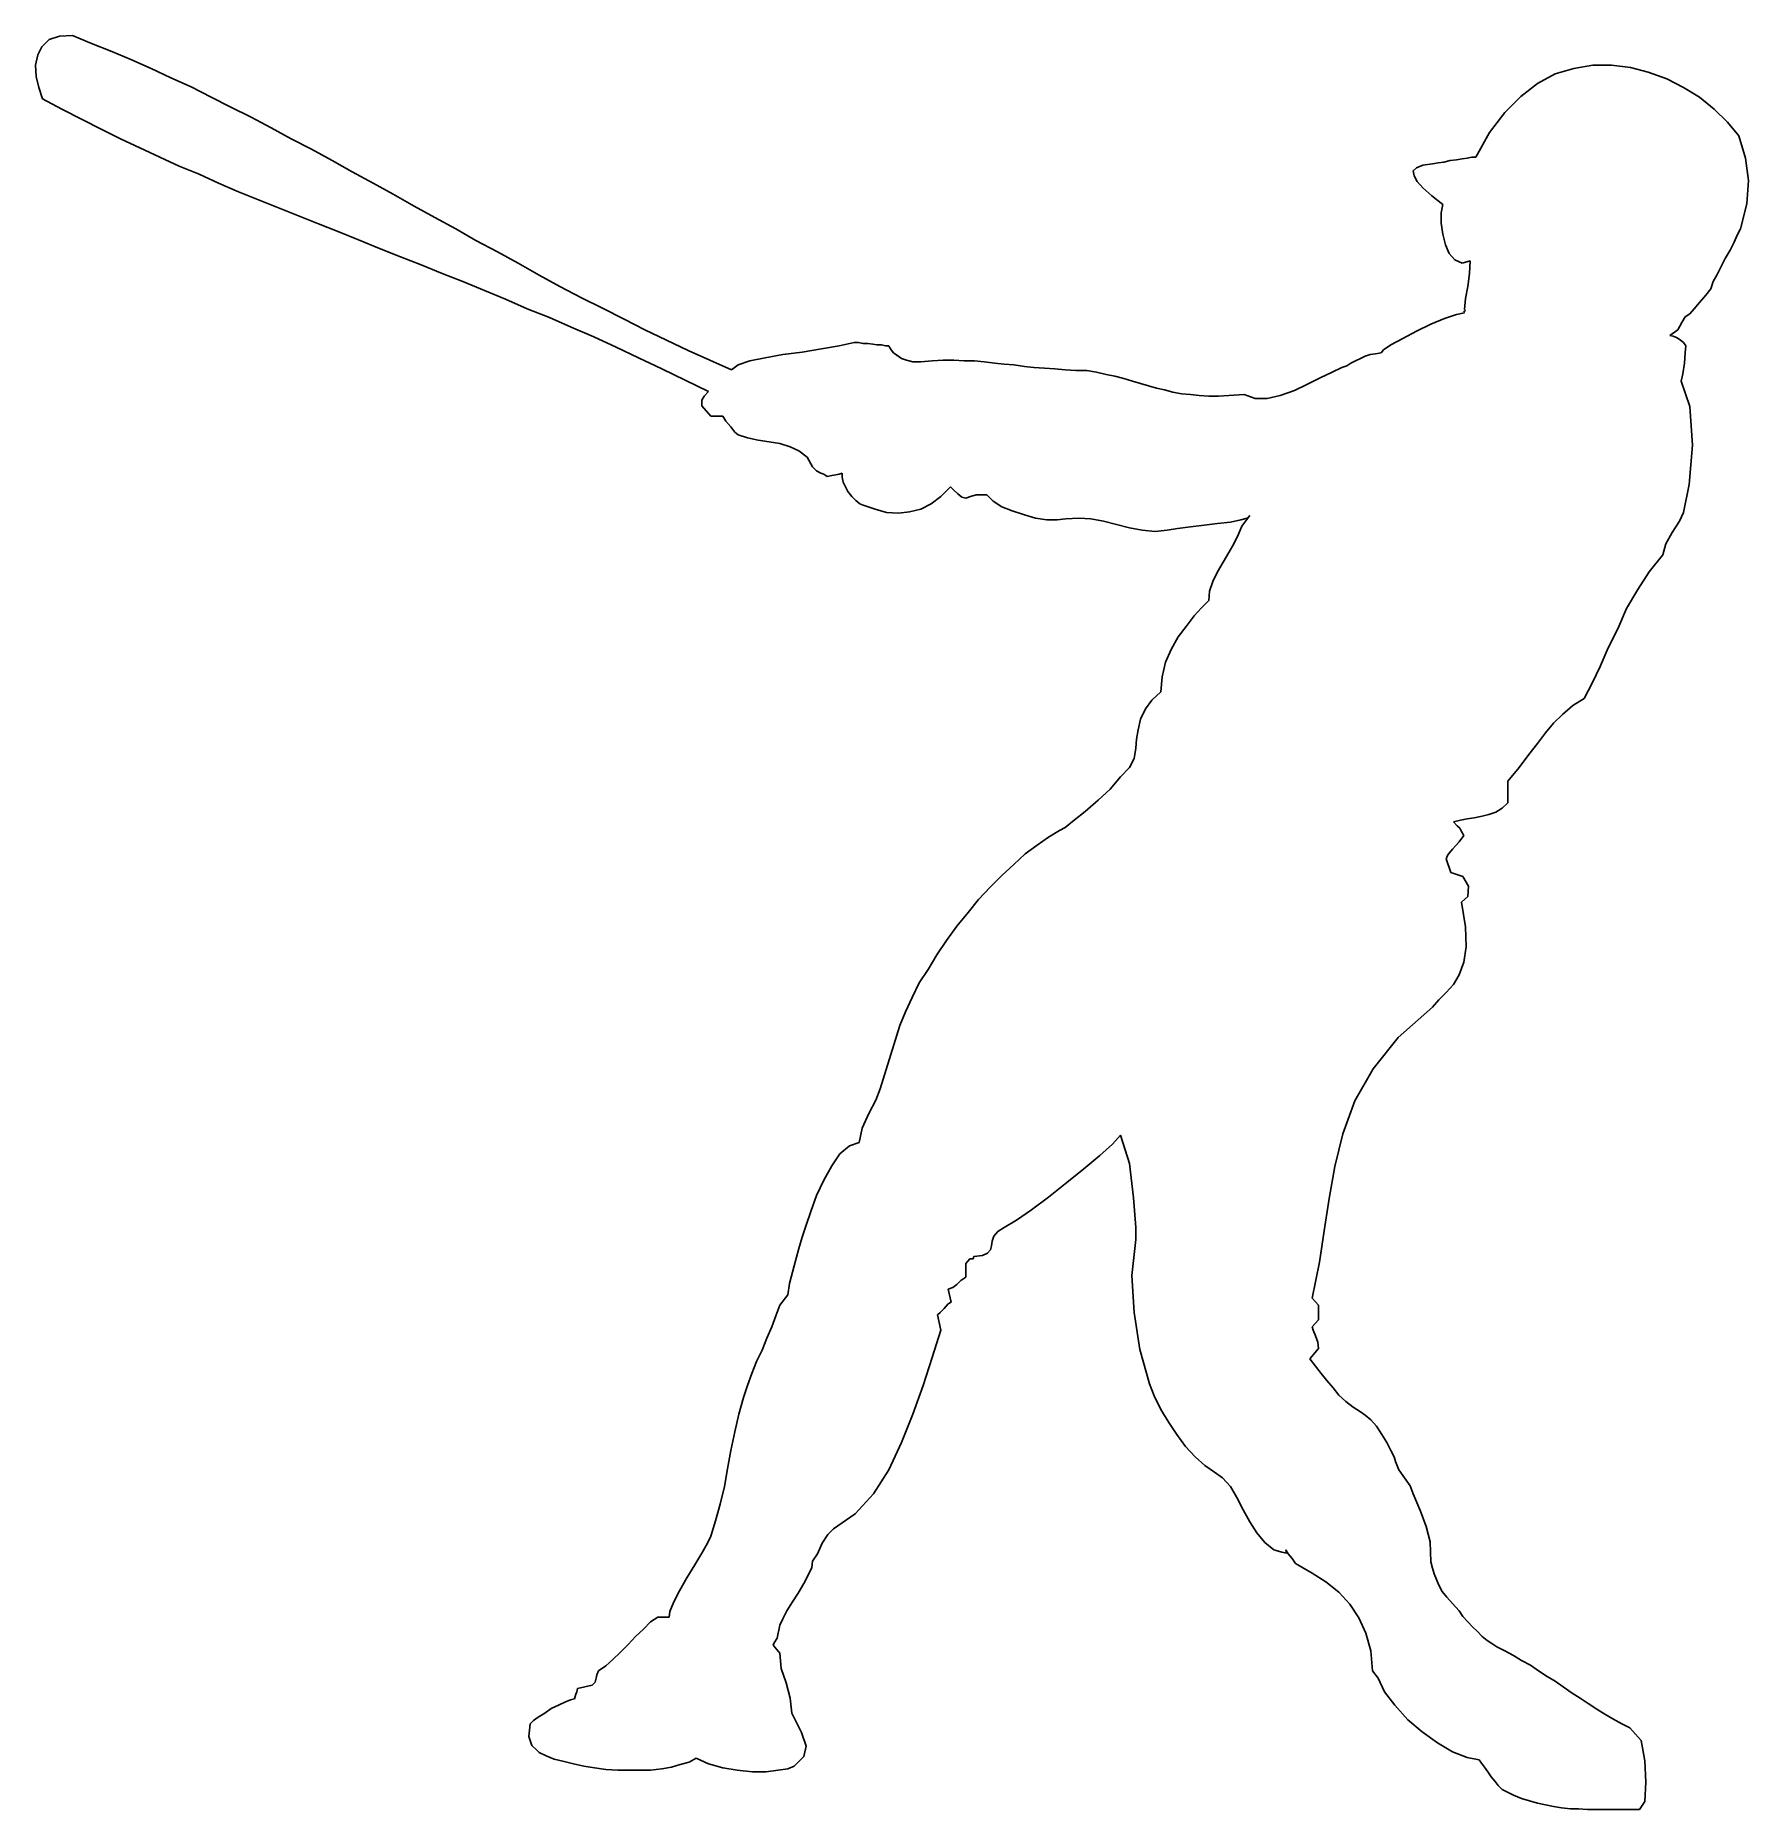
# Model space of a CAD drawing. Extents: x -0.54 to 0.89, y -0.04 to 1.45.
import ezdxf

# ---------------------------------------------------------------- set-up
doc = ezdxf.new("R2010")
doc.units = 0
doc.header["$MEASUREMENT"] = 0
doc.layers.get('0').update_dxf_attribs({"linetype": 'CONTINUOUS'})

msp = doc.modelspace()

# ---------------------------------------------------------------- linework, layer by layer
for p, q in [((-0.5314, 1.442), (-0.5374, 1.4359)), ((-0.5314, 1.442), (-0.5374, 1.4359)), ((-0.5227, 1.4446), (-0.5314, 1.442)), ((-0.5227, 1.4446), (-0.5314, 1.442)), ((-0.5119, 1.4453), (-0.5227, 1.4446)), ((-0.5119, 1.4453), (-0.5227, 1.4446)), ((-0.4959, 1.4386), (-0.5119, 1.4453)), ((-0.5119, 1.4453), (-0.5119, 1.4453)), ((-0.4959, 1.4386), (-0.5119, 1.4453)), ((-0.5408, 1.4292), (-0.5428, 1.4205)), ((-0.5408, 1.4292), (-0.5428, 1.4205)), ((-0.5374, 1.4359), (-0.5408, 1.4292)), ((-0.5374, 1.4359), (-0.5408, 1.4292)), ((-0.4791, 1.4319), (-0.4959, 1.4386)), ((-0.4791, 1.4319), (-0.4959, 1.4386)), ((-0.463, 1.4252), (-0.4791, 1.4319)), ((-0.463, 1.4252), (-0.4791, 1.4319)), ((-0.4462, 1.4178), (-0.463, 1.4252)), ((-0.4462, 1.4178), (-0.463, 1.4252)), ((-0.5428, 1.4205), (-0.5421, 1.4111)), ((-0.5428, 1.4205), (-0.5421, 1.4111)), ((-0.5421, 1.4111), (-0.5401, 1.4017)), ((-0.5421, 1.4111), (-0.5401, 1.4017)), ((-0.4295, 1.4098), (-0.4462, 1.4178)), ((-0.4295, 1.4098), (-0.4462, 1.4178)), ((-0.4127, 1.4024), (-0.4295, 1.4098)), ((-0.4127, 1.4024), (-0.4295, 1.4098)), ((0.7279, 1.4131), (0.7131, 1.4051)), ((0.7279, 1.4131), (0.7131, 1.4051)), ((0.7433, 1.4178), (0.7279, 1.4131)), ((0.7433, 1.4178), (0.7279, 1.4131)), ((0.7594, 1.4205), (0.7433, 1.4178)), ((0.7594, 1.4205), (0.7433, 1.4178)), ((0.7748, 1.4205), (0.7594, 1.4205)), ((0.7748, 1.4205), (0.7594, 1.4205)), ((0.7909, 1.4185), (0.7748, 1.4205)), ((0.7909, 1.4185), (0.7748, 1.4205)), ((0.8056, 1.4145), (0.7909, 1.4185)), ((0.8056, 1.4145), (0.7909, 1.4185)), ((0.8211, 1.4091), (0.8056, 1.4145)), ((0.8211, 1.4091), (0.8056, 1.4145)), ((-0.5401, 1.4017), (-0.5368, 1.3923)), ((-0.5401, 1.4017), (-0.5368, 1.3923)), ((-0.3959, 1.3937), (-0.4127, 1.4024)), ((-0.3959, 1.3937), (-0.4127, 1.4024)), ((0.7131, 1.4051), (0.699, 1.3943)), ((0.7131, 1.4051), (0.699, 1.3943)), ((0.8351, 1.4017), (0.8211, 1.4091)), ((0.8351, 1.4017), (0.8211, 1.4091)), ((0.8485, 1.3937), (0.8351, 1.4017)), ((0.8485, 1.3937), (0.8351, 1.4017)), ((-0.5368, 1.3923), (-0.5368, 1.3923)), ((-0.5368, 1.3923), (-0.5207, 1.3836)), ((-0.5368, 1.3923), (-0.5207, 1.3836)), ((-0.5207, 1.3836), (-0.5039, 1.3749)), ((-0.5207, 1.3836), (-0.5039, 1.3749)), ((-0.3799, 1.3856), (-0.3959, 1.3937)), ((-0.3799, 1.3856), (-0.3959, 1.3937)), ((-0.3624, 1.3769), (-0.3799, 1.3856)), ((-0.3624, 1.3769), (-0.3799, 1.3856)), ((0.6856, 1.3809), (0.6729, 1.3642)), ((0.6856, 1.3809), (0.6729, 1.3642)), ((0.699, 1.3943), (0.6856, 1.3809)), ((0.699, 1.3943), (0.6856, 1.3809)), ((0.8606, 1.3836), (0.8485, 1.3937)), ((0.8606, 1.3836), (0.8485, 1.3937)), ((0.872, 1.3729), (0.8606, 1.3836)), ((0.872, 1.3729), (0.8606, 1.3836)), ((-0.5039, 1.3749), (-0.4878, 1.3669)), ((-0.5039, 1.3749), (-0.4878, 1.3669)), ((-0.4878, 1.3669), (-0.4717, 1.3588)), ((-0.4878, 1.3669), (-0.4717, 1.3588)), ((-0.3457, 1.3682), (-0.3624, 1.3769)), ((-0.3457, 1.3682), (-0.3624, 1.3769)), ((-0.3289, 1.3588), (-0.3457, 1.3682)), ((-0.3289, 1.3588), (-0.3457, 1.3682)), ((0.8814, 1.3615), (0.872, 1.3729)), ((0.8814, 1.3615), (0.872, 1.3729)), ((-0.4717, 1.3588), (-0.4556, 1.3514)), ((-0.4717, 1.3588), (-0.4556, 1.3514)), ((-0.4556, 1.3514), (-0.4389, 1.3434)), ((-0.4556, 1.3514), (-0.4389, 1.3434)), ((-0.3121, 1.3501), (-0.3289, 1.3588)), ((-0.3121, 1.3501), (-0.3289, 1.3588)), ((0.6729, 1.3642), (0.6615, 1.3434)), ((0.6729, 1.3642), (0.6615, 1.3434)), ((0.8868, 1.3427), (0.8814, 1.3615)), ((0.8814, 1.3615), (0.8814, 1.3615)), ((0.8868, 1.3427), (0.8814, 1.3615)), ((-0.4389, 1.3434), (-0.4228, 1.336)), ((-0.4389, 1.3434), (-0.4228, 1.336)), ((-0.4228, 1.336), (-0.406, 1.3293)), ((-0.4228, 1.336), (-0.406, 1.3293)), ((-0.2947, 1.3407), (-0.3121, 1.3501)), ((-0.2947, 1.3407), (-0.3121, 1.3501)), ((-0.2779, 1.3313), (-0.2947, 1.3407)), ((-0.2779, 1.3313), (-0.2947, 1.3407)), ((0.6172, 1.3367), (0.6119, 1.3347)), ((0.6172, 1.3367), (0.6119, 1.3347)), ((0.6253, 1.338), (0.6172, 1.3367)), ((0.6253, 1.338), (0.6172, 1.3367)), ((0.63, 1.3387), (0.6253, 1.338)), ((0.63, 1.3387), (0.6253, 1.338)), ((0.6253, 1.338), (0.6253, 1.338)), ((0.6346, 1.3394), (0.63, 1.3387)), ((0.6346, 1.3394), (0.63, 1.3387)), ((0.64, 1.3407), (0.6346, 1.3394)), ((0.64, 1.3407), (0.6346, 1.3394)), ((0.6454, 1.3414), (0.64, 1.3407)), ((0.6454, 1.3414), (0.64, 1.3407)), ((0.6501, 1.342), (0.6454, 1.3414)), ((0.6501, 1.342), (0.6454, 1.3414)), ((0.6541, 1.3427), (0.6501, 1.342)), ((0.6541, 1.3427), (0.6501, 1.342)), ((0.6581, 1.3434), (0.6541, 1.3427)), ((0.6581, 1.3434), (0.6541, 1.3427)), ((0.6615, 1.3434), (0.6581, 1.3434)), ((0.6615, 1.3434), (0.6581, 1.3434)), ((0.6615, 1.3434), (0.6615, 1.3434)), ((0.8894, 1.3239), (0.8868, 1.3427)), ((0.8894, 1.3239), (0.8868, 1.3427)), ((-0.406, 1.3293), (-0.3899, 1.3219)), ((-0.406, 1.3293), (-0.3899, 1.3219)), ((-0.3899, 1.3219), (-0.3731, 1.3146)), ((-0.3899, 1.3219), (-0.3731, 1.3146)), ((-0.2605, 1.3219), (-0.2779, 1.3313)), ((-0.2605, 1.3219), (-0.2779, 1.3313)), ((-0.2437, 1.3125), (-0.2605, 1.3219)), ((-0.2437, 1.3125), (-0.2605, 1.3219)), ((0.6119, 1.3347), (0.6092, 1.332)), ((0.6119, 1.3347), (0.6092, 1.332)), ((0.6092, 1.332), (0.6098, 1.328)), ((0.6092, 1.332), (0.6098, 1.328)), ((0.6098, 1.328), (0.6125, 1.3233)), ((0.6098, 1.328), (0.6125, 1.3233)), ((0.6125, 1.3233), (0.6172, 1.3179)), ((0.6125, 1.3233), (0.6172, 1.3179)), ((0.8881, 1.3045), (0.8894, 1.3239)), ((0.8881, 1.3045), (0.8894, 1.3239)), ((-0.3731, 1.3146), (-0.3564, 1.3079)), ((-0.3731, 1.3146), (-0.3564, 1.3079)), ((-0.3564, 1.3079), (-0.3396, 1.3011)), ((-0.3564, 1.3079), (-0.3396, 1.3011)), ((-0.2263, 1.3025), (-0.2437, 1.3125)), ((-0.2263, 1.3025), (-0.2437, 1.3125)), ((0.6172, 1.3179), (0.6246, 1.3112)), ((0.6172, 1.3179), (0.6246, 1.3112)), ((0.6246, 1.3112), (0.634, 1.3038)), ((0.6246, 1.3112), (0.634, 1.3038)), ((-0.3396, 1.3011), (-0.3229, 1.2944)), ((-0.3396, 1.3011), (-0.3229, 1.2944)), ((-0.3229, 1.2944), (-0.3061, 1.2877)), ((-0.3229, 1.2944), (-0.3061, 1.2877)), ((-0.2089, 1.2931), (-0.2263, 1.3025)), ((-0.2089, 1.2931), (-0.2263, 1.3025)), ((-0.1914, 1.2837), (-0.2089, 1.2931)), ((-0.1914, 1.2837), (-0.2089, 1.2931)), ((0.634, 1.3038), (0.6326, 1.2971)), ((0.634, 1.3038), (0.6326, 1.2971)), ((0.6326, 1.2971), (0.6326, 1.2884)), ((0.6326, 1.2971), (0.6326, 1.2884)), ((0.634, 1.3038), (0.634, 1.3038)), ((0.8827, 1.2837), (0.8881, 1.3045)), ((0.8827, 1.2837), (0.8881, 1.3045)), ((-0.3061, 1.2877), (-0.2893, 1.281)), ((-0.3061, 1.2877), (-0.2893, 1.281)), ((-0.2893, 1.281), (-0.2726, 1.2743)), ((-0.2893, 1.281), (-0.2726, 1.2743)), ((-0.1747, 1.2737), (-0.1914, 1.2837)), ((-0.1747, 1.2737), (-0.1914, 1.2837)), ((0.6326, 1.2884), (0.634, 1.279)), ((0.6326, 1.2884), (0.634, 1.279)), ((0.634, 1.279), (0.636, 1.2703)), ((0.634, 1.279), (0.636, 1.2703)), ((0.8774, 1.2723), (0.8801, 1.2783)), ((0.8774, 1.2723), (0.8801, 1.2783)), ((0.8801, 1.2783), (0.8827, 1.2837)), ((0.8801, 1.2783), (0.8827, 1.2837)), ((0.8827, 1.2837), (0.8827, 1.2837)), ((-0.2726, 1.2743), (-0.2551, 1.267)), ((-0.2726, 1.2743), (-0.2551, 1.267)), ((-0.2551, 1.267), (-0.2377, 1.2602)), ((-0.2551, 1.267), (-0.2377, 1.2602)), ((-0.1566, 1.2643), (-0.1747, 1.2737)), ((-0.1566, 1.2643), (-0.1747, 1.2737)), ((-0.1391, 1.2549), (-0.1566, 1.2643)), ((-0.1391, 1.2549), (-0.1566, 1.2643)), ((0.636, 1.2703), (0.6393, 1.2629)), ((0.636, 1.2703), (0.6393, 1.2629)), ((0.6393, 1.2629), (0.644, 1.2576)), ((0.6393, 1.2629), (0.644, 1.2576)), ((0.87, 1.2589), (0.874, 1.2656)), ((0.87, 1.2589), (0.874, 1.2656)), ((0.874, 1.2656), (0.8774, 1.2723)), ((0.874, 1.2656), (0.8774, 1.2723)), ((-0.2377, 1.2602), (-0.2203, 1.2535)), ((-0.2377, 1.2602), (-0.2203, 1.2535)), ((-0.2203, 1.2535), (-0.2028, 1.2462)), ((-0.2203, 1.2535), (-0.2028, 1.2462)), ((-0.1217, 1.2448), (-0.1391, 1.2549)), ((-0.1217, 1.2448), (-0.1391, 1.2549)), ((0.644, 1.2576), (0.6501, 1.2549)), ((0.644, 1.2576), (0.6501, 1.2549)), ((0.6501, 1.2549), (0.6568, 1.2569)), ((0.6501, 1.2549), (0.6568, 1.2569)), ((0.6568, 1.2569), (0.6561, 1.2462)), ((0.6568, 1.2569), (0.6561, 1.2462)), ((0.6568, 1.2569), (0.6568, 1.2569)), ((0.8633, 1.2455), (0.8666, 1.2522)), ((0.8633, 1.2455), (0.8666, 1.2522)), ((0.8666, 1.2522), (0.87, 1.2589)), ((0.8666, 1.2522), (0.87, 1.2589)), ((-0.2028, 1.2462), (-0.1854, 1.2395)), ((-0.2028, 1.2462), (-0.1854, 1.2395)), ((-0.1854, 1.2395), (-0.1673, 1.2321)), ((-0.1854, 1.2395), (-0.1673, 1.2321)), ((-0.1673, 1.2321), (-0.1499, 1.2247)), ((-0.1673, 1.2321), (-0.1499, 1.2247)), ((-0.1043, 1.2354), (-0.1217, 1.2448)), ((-0.1043, 1.2354), (-0.1217, 1.2448)), ((-0.0862, 1.226), (-0.1043, 1.2354)), ((-0.0862, 1.226), (-0.1043, 1.2354)), ((0.6548, 1.2354), (0.6528, 1.2254)), ((0.6548, 1.2354), (0.6528, 1.2254)), ((0.6561, 1.2462), (0.6548, 1.2354)), ((0.6561, 1.2462), (0.6548, 1.2354)), ((0.8539, 1.2281), (0.8579, 1.2334)), ((0.8539, 1.2281), (0.8579, 1.2334)), ((0.8579, 1.2334), (0.8599, 1.2395)), ((0.8579, 1.2334), (0.8599, 1.2395)), ((0.8579, 1.2334), (0.8579, 1.2334)), ((0.8599, 1.2395), (0.8633, 1.2455)), ((0.8599, 1.2395), (0.8633, 1.2455)), ((-0.1499, 1.2247), (-0.1318, 1.2167)), ((-0.1499, 1.2247), (-0.1318, 1.2167)), ((-0.0687, 1.2173), (-0.0862, 1.226)), ((-0.0687, 1.2173), (-0.0862, 1.226)), ((-0.0506, 1.2079), (-0.0687, 1.2173)), ((-0.0506, 1.2079), (-0.0687, 1.2173)), ((0.6528, 1.2254), (0.6521, 1.216)), ((0.6528, 1.2254), (0.6521, 1.216)), ((0.8439, 1.2167), (0.8485, 1.222)), ((0.8439, 1.2167), (0.8485, 1.222)), ((0.8485, 1.222), (0.8539, 1.2281)), ((0.8485, 1.222), (0.8539, 1.2281)), ((-0.1318, 1.2167), (-0.113, 1.2093)), ((-0.1318, 1.2167), (-0.113, 1.2093)), ((-0.113, 1.2093), (-0.0949, 1.2012)), ((-0.113, 1.2093), (-0.0949, 1.2012)), ((-0.0332, 1.1992), (-0.0506, 1.2079)), ((-0.0332, 1.1992), (-0.0506, 1.2079)), ((0.6239, 1.2039), (0.6119, 1.1979)), ((0.6239, 1.2039), (0.6119, 1.1979)), ((0.6353, 1.2086), (0.6239, 1.2039)), ((0.6353, 1.2086), (0.6239, 1.2039)), ((0.6454, 1.212), (0.6353, 1.2086)), ((0.6454, 1.212), (0.6353, 1.2086)), ((0.6521, 1.2133), (0.6454, 1.212)), ((0.6521, 1.2133), (0.6454, 1.212)), ((0.6521, 1.2146), (0.6514, 1.214)), ((0.6521, 1.2146), (0.6514, 1.214)), ((0.6514, 1.214), (0.6521, 1.2133)), ((0.6514, 1.214), (0.6521, 1.2133)), ((0.6521, 1.216), (0.6521, 1.216)), ((0.6521, 1.216), (0.6528, 1.2153)), ((0.6521, 1.216), (0.6528, 1.2153)), ((0.6528, 1.2153), (0.6521, 1.2146)), ((0.6528, 1.2153), (0.6521, 1.2146)), ((0.6521, 1.2133), (0.6521, 1.2133)), ((0.8304, 1.1992), (0.8338, 1.2053)), ((0.8304, 1.1992), (0.8338, 1.2053)), ((0.8338, 1.2053), (0.8365, 1.21)), ((0.8338, 1.2053), (0.8365, 1.21)), ((0.8365, 1.21), (0.8405, 1.2126)), ((0.8365, 1.21), (0.8405, 1.2126)), ((0.8405, 1.2126), (0.8439, 1.2167)), ((0.8405, 1.2126), (0.8439, 1.2167)), ((0.8405, 1.2126), (0.8405, 1.2126)), ((-0.0949, 1.2012), (-0.0761, 1.1932)), ((-0.0949, 1.2012), (-0.0761, 1.1932)), ((-0.0761, 1.1932), (-0.0573, 1.1845)), ((-0.0761, 1.1932), (-0.0573, 1.1845)), ((-0.0151, 1.1905), (-0.0332, 1.1992)), ((-0.0151, 1.1905), (-0.0332, 1.1992)), ((0.003, 1.1818), (-0.0151, 1.1905)), ((0.003, 1.1818), (-0.0151, 1.1905)), ((0.1418, 1.1885), (0.1291, 1.1858)), ((0.1418, 1.1885), (0.1291, 1.1858)), ((0.1452, 1.1885), (0.1418, 1.1885)), ((0.1418, 1.1885), (0.1418, 1.1885)), ((0.1452, 1.1885), (0.1418, 1.1885)), ((0.1492, 1.1878), (0.1452, 1.1885)), ((0.1492, 1.1878), (0.1452, 1.1885)), ((0.1532, 1.1878), (0.1492, 1.1878)), ((0.1532, 1.1878), (0.1492, 1.1878)), ((0.1572, 1.1872), (0.1532, 1.1878)), ((0.1572, 1.1872), (0.1532, 1.1878)), ((0.1606, 1.1865), (0.1572, 1.1872)), ((0.1606, 1.1865), (0.1572, 1.1872)), ((0.6005, 1.1919), (0.5904, 1.1865)), ((0.6005, 1.1919), (0.5904, 1.1865)), ((0.6119, 1.1979), (0.6005, 1.1919)), ((0.6119, 1.1979), (0.6005, 1.1919)), ((0.8237, 1.1945), (0.8304, 1.1992)), ((0.8237, 1.1945), (0.8304, 1.1992)), ((0.8264, 1.1939), (0.8237, 1.1945)), ((0.8237, 1.1945), (0.8237, 1.1945)), ((0.8264, 1.1939), (0.8237, 1.1945)), ((0.8298, 1.1925), (0.8264, 1.1939)), ((0.8298, 1.1925), (0.8264, 1.1939)), ((0.8325, 1.1905), (0.8298, 1.1925)), ((0.8325, 1.1905), (0.8298, 1.1925)), ((0.8351, 1.1885), (0.8325, 1.1905)), ((0.8351, 1.1885), (0.8325, 1.1905)), ((0.8371, 1.1858), (0.8351, 1.1885)), ((0.8351, 1.1885), (0.8351, 1.1885)), ((0.8371, 1.1858), (0.8351, 1.1885)), ((-0.0573, 1.1845), (-0.0386, 1.1758)), ((-0.0573, 1.1845), (-0.0386, 1.1758)), ((-0.0386, 1.1758), (-0.0191, 1.1664)), ((-0.0386, 1.1758), (-0.0191, 1.1664)), ((0.0211, 1.1737), (0.003, 1.1818)), ((0.0211, 1.1737), (0.003, 1.1818)), ((0.0392, 1.1657), (0.0211, 1.1737)), ((0.0392, 1.1657), (0.0211, 1.1737)), ((0.0546, 1.1731), (0.0446, 1.1697)), ((0.0546, 1.1731), (0.0446, 1.1697)), ((0.0674, 1.1758), (0.0546, 1.1731)), ((0.0674, 1.1758), (0.0546, 1.1731)), ((0.0821, 1.1784), (0.0674, 1.1758)), ((0.0821, 1.1784), (0.0674, 1.1758)), ((0.0982, 1.1805), (0.0821, 1.1784)), ((0.0982, 1.1805), (0.0821, 1.1784)), ((0.1143, 1.1831), (0.0982, 1.1805)), ((0.1143, 1.1831), (0.0982, 1.1805)), ((0.1291, 1.1858), (0.1143, 1.1831)), ((0.1291, 1.1858), (0.1143, 1.1831)), ((0.1646, 1.1865), (0.1606, 1.1865)), ((0.1646, 1.1865), (0.1606, 1.1865)), ((0.168, 1.1858), (0.1646, 1.1865)), ((0.168, 1.1858), (0.1646, 1.1865)), ((0.1706, 1.1858), (0.168, 1.1858)), ((0.1706, 1.1858), (0.168, 1.1858)), ((0.1713, 1.1845), (0.1706, 1.1858)), ((0.1706, 1.1858), (0.1706, 1.1858)), ((0.1713, 1.1845), (0.1706, 1.1858)), ((0.1727, 1.1825), (0.1713, 1.1845)), ((0.1727, 1.1825), (0.1713, 1.1845)), ((0.1747, 1.1798), (0.1727, 1.1825)), ((0.1747, 1.1798), (0.1727, 1.1825)), ((0.1774, 1.1778), (0.1747, 1.1798)), ((0.1774, 1.1778), (0.1747, 1.1798)), ((0.1814, 1.1751), (0.1774, 1.1778)), ((0.1814, 1.1751), (0.1774, 1.1778)), ((0.1854, 1.1737), (0.1814, 1.1751)), ((0.1854, 1.1737), (0.1814, 1.1751)), ((0.1908, 1.1724), (0.1854, 1.1737)), ((0.1908, 1.1724), (0.1854, 1.1737)), ((0.1975, 1.1724), (0.1908, 1.1724)), ((0.1975, 1.1724), (0.1908, 1.1724)), ((0.2069, 1.1731), (0.1975, 1.1724)), ((0.2069, 1.1731), (0.1975, 1.1724)), ((0.1975, 1.1724), (0.1975, 1.1724)), ((0.2162, 1.1737), (0.2069, 1.1731)), ((0.2162, 1.1737), (0.2069, 1.1731)), ((0.225, 1.1737), (0.2162, 1.1737)), ((0.225, 1.1737), (0.2162, 1.1737)), ((0.2337, 1.1731), (0.225, 1.1737)), ((0.2337, 1.1731), (0.225, 1.1737)), ((0.2424, 1.1731), (0.2337, 1.1731)), ((0.2424, 1.1731), (0.2337, 1.1731)), ((0.2504, 1.1724), (0.2424, 1.1731)), ((0.2504, 1.1724), (0.2424, 1.1731)), ((0.2592, 1.1711), (0.2504, 1.1724)), ((0.2592, 1.1711), (0.2504, 1.1724)), ((0.5609, 1.1731), (0.5569, 1.1711)), ((0.5609, 1.1731), (0.5569, 1.1711)), ((0.5649, 1.1751), (0.5609, 1.1731)), ((0.5649, 1.1751), (0.5609, 1.1731)), ((0.5689, 1.1771), (0.5649, 1.1751)), ((0.5689, 1.1771), (0.5649, 1.1751)), ((0.573, 1.1784), (0.5689, 1.1771)), ((0.573, 1.1784), (0.5689, 1.1771)), ((0.5777, 1.1791), (0.573, 1.1784)), ((0.5777, 1.1791), (0.573, 1.1784)), ((0.5823, 1.1798), (0.5777, 1.1791)), ((0.5823, 1.1798), (0.5777, 1.1791)), ((0.5844, 1.1825), (0.5823, 1.1798)), ((0.5844, 1.1825), (0.5823, 1.1798)), ((0.5823, 1.1798), (0.5823, 1.1798)), ((0.5904, 1.1865), (0.5844, 1.1825)), ((0.5904, 1.1865), (0.5844, 1.1825)), ((0.8358, 1.1711), (0.8365, 1.1798)), ((0.8358, 1.1711), (0.8365, 1.1798)), ((0.8365, 1.1798), (0.8371, 1.1858)), ((0.8365, 1.1798), (0.8371, 1.1858)), ((-0.0191, 1.1664), (0.0003, 1.157)), ((-0.0191, 1.1664), (0.0003, 1.157)), ((0.0446, 1.1697), (0.0392, 1.1657)), ((0.0446, 1.1697), (0.0392, 1.1657)), ((0.0392, 1.1657), (0.0392, 1.1657)), ((0.2672, 1.1704), (0.2592, 1.1711)), ((0.2672, 1.1704), (0.2592, 1.1711)), ((0.2752, 1.1697), (0.2672, 1.1704)), ((0.2752, 1.1697), (0.2672, 1.1704)), ((0.284, 1.1684), (0.2752, 1.1697)), ((0.284, 1.1684), (0.2752, 1.1697)), ((0.292, 1.1677), (0.284, 1.1684)), ((0.292, 1.1677), (0.284, 1.1684)), ((0.3007, 1.167), (0.292, 1.1677)), ((0.3007, 1.167), (0.292, 1.1677)), ((0.3094, 1.1664), (0.3007, 1.167)), ((0.3094, 1.1664), (0.3007, 1.167)), ((0.3182, 1.1657), (0.3094, 1.1664)), ((0.3182, 1.1657), (0.3094, 1.1664)), ((0.3269, 1.165), (0.3182, 1.1657)), ((0.3269, 1.165), (0.3182, 1.1657)), ((0.3363, 1.165), (0.3269, 1.165)), ((0.3363, 1.165), (0.3269, 1.165)), ((0.3443, 1.1637), (0.3363, 1.165)), ((0.3363, 1.165), (0.3363, 1.165)), ((0.3443, 1.1637), (0.3363, 1.165)), ((0.3524, 1.1617), (0.3443, 1.1637)), ((0.3524, 1.1617), (0.3443, 1.1637)), ((0.3597, 1.1603), (0.3524, 1.1617)), ((0.3597, 1.1603), (0.3524, 1.1617)), ((0.3671, 1.1583), (0.3597, 1.1603)), ((0.3671, 1.1583), (0.3597, 1.1603)), ((0.3745, 1.1563), (0.3671, 1.1583)), ((0.3745, 1.1563), (0.3671, 1.1583)), ((0.5314, 1.159), (0.5207, 1.1536)), ((0.5314, 1.159), (0.5207, 1.1536)), ((0.5414, 1.1637), (0.5314, 1.159)), ((0.5414, 1.1637), (0.5314, 1.159)), ((0.5495, 1.1677), (0.5414, 1.1637)), ((0.5495, 1.1677), (0.5414, 1.1637)), ((0.5535, 1.1691), (0.5495, 1.1677)), ((0.5535, 1.1691), (0.5495, 1.1677)), ((0.5495, 1.1677), (0.5495, 1.1677)), ((0.5569, 1.1711), (0.5535, 1.1691)), ((0.5569, 1.1711), (0.5535, 1.1691)), ((0.8331, 1.1563), (0.8345, 1.1623)), ((0.8331, 1.1563), (0.8345, 1.1623)), ((0.8345, 1.1623), (0.8358, 1.1711)), ((0.8345, 1.1623), (0.8358, 1.1711)), ((0.0003, 1.157), (0.0198, 1.1476)), ((0.0003, 1.157), (0.0198, 1.1476)), ((0.0164, 1.1436), (0.0144, 1.1402)), ((0.0164, 1.1436), (0.0144, 1.1402)), ((0.0198, 1.1476), (0.0164, 1.1436)), ((0.0198, 1.1476), (0.0164, 1.1436)), ((0.0198, 1.1476), (0.0198, 1.1476)), ((0.0198, 1.1476), (0.0198, 1.1476)), ((0.3812, 1.1543), (0.3745, 1.1563)), ((0.3812, 1.1543), (0.3745, 1.1563)), ((0.3879, 1.1523), (0.3812, 1.1543)), ((0.3879, 1.1523), (0.3812, 1.1543)), ((0.3946, 1.1503), (0.3879, 1.1523)), ((0.3946, 1.1503), (0.3879, 1.1523)), ((0.4013, 1.1489), (0.3946, 1.1503)), ((0.4013, 1.1489), (0.3946, 1.1503)), ((0.408, 1.1469), (0.4013, 1.1489)), ((0.408, 1.1469), (0.4013, 1.1489)), ((0.4154, 1.1456), (0.408, 1.1469)), ((0.4154, 1.1456), (0.408, 1.1469)), ((0.4228, 1.1449), (0.4154, 1.1456)), ((0.4228, 1.1449), (0.4154, 1.1456)), ((0.4301, 1.1442), (0.4228, 1.1449)), ((0.4301, 1.1442), (0.4228, 1.1449)), ((0.4382, 1.1436), (0.4301, 1.1442)), ((0.4382, 1.1436), (0.4301, 1.1442)), ((0.4462, 1.1436), (0.4382, 1.1436)), ((0.4462, 1.1436), (0.4382, 1.1436)), ((0.4549, 1.1442), (0.4462, 1.1436)), ((0.4549, 1.1442), (0.4462, 1.1436)), ((0.4677, 1.1449), (0.4549, 1.1442)), ((0.4677, 1.1449), (0.4549, 1.1442)), ((0.4549, 1.1442), (0.4549, 1.1442)), ((0.4771, 1.1416), (0.4677, 1.1449)), ((0.4677, 1.1449), (0.4677, 1.1449)), ((0.4771, 1.1416), (0.4677, 1.1449)), ((0.4677, 1.1449), (0.4677, 1.1449)), ((0.4979, 1.1442), (0.4871, 1.1416)), ((0.4979, 1.1442), (0.4871, 1.1416)), ((0.5099, 1.1483), (0.4979, 1.1442)), ((0.5099, 1.1483), (0.4979, 1.1442)), ((0.5207, 1.1536), (0.5099, 1.1483)), ((0.5207, 1.1536), (0.5099, 1.1483)), ((0.8405, 1.1349), (0.8331, 1.1563)), ((0.8331, 1.1563), (0.8331, 1.1563)), ((0.8405, 1.1349), (0.8331, 1.1563)), ((0.0144, 1.1402), (0.0144, 1.1382)), ((0.0144, 1.1402), (0.0144, 1.1382)), ((0.0144, 1.1382), (0.0144, 1.1355)), ((0.0144, 1.1382), (0.0144, 1.1355)), ((0.0144, 1.1355), (0.0218, 1.1268)), ((0.0144, 1.1355), (0.0218, 1.1268)), ((0.4871, 1.1416), (0.4771, 1.1416)), ((0.4871, 1.1416), (0.4771, 1.1416)), ((0.8425, 1.1027), (0.8405, 1.1349)), ((0.8425, 1.1027), (0.8405, 1.1349)), ((0.0218, 1.1268), (0.0318, 1.1268)), ((0.0218, 1.1268), (0.0318, 1.1268)), ((0.0318, 1.1268), (0.0318, 1.1268)), ((0.0318, 1.1268), (0.0345, 1.1228)), ((0.0318, 1.1268), (0.0345, 1.1228)), ((0.0345, 1.1228), (0.0386, 1.1181)), ((0.0345, 1.1228), (0.0386, 1.1181)), ((0.0386, 1.1181), (0.0419, 1.1134)), ((0.0386, 1.1181), (0.0419, 1.1134)), ((0.0419, 1.1134), (0.0446, 1.1114)), ((0.0419, 1.1134), (0.0446, 1.1114)), ((0.0446, 1.1114), (0.0446, 1.1114)), ((0.0446, 1.1114), (0.0526, 1.1087)), ((0.0446, 1.1114), (0.0526, 1.1087)), ((0.0526, 1.1087), (0.0614, 1.1067)), ((0.0526, 1.1087), (0.0614, 1.1067)), ((0.0614, 1.1067), (0.0707, 1.1054)), ((0.0614, 1.1067), (0.0707, 1.1054)), ((0.0707, 1.1054), (0.0795, 1.104)), ((0.0707, 1.1054), (0.0795, 1.104)), ((0.0795, 1.104), (0.0882, 1.1013)), ((0.0795, 1.104), (0.0882, 1.1013)), ((0.0882, 1.1013), (0.0955, 1.098)), ((0.0882, 1.1013), (0.0955, 1.098)), ((0.8398, 1.0698), (0.8425, 1.1027)), ((0.8398, 1.0698), (0.8425, 1.1027)), ((0.0955, 1.098), (0.1023, 1.0926)), ((0.0955, 1.098), (0.1023, 1.0926)), ((0.1023, 1.0926), (0.1069, 1.0846)), ((0.1023, 1.0926), (0.1069, 1.0846)), ((0.1069, 1.0846), (0.1069, 1.0846)), ((0.1069, 1.0846), (0.1103, 1.0812)), ((0.1069, 1.0846), (0.1103, 1.0812)), ((0.1103, 1.0812), (0.1137, 1.0792)), ((0.1103, 1.0812), (0.1137, 1.0792)), ((0.1137, 1.0792), (0.1163, 1.0785)), ((0.1137, 1.0792), (0.1163, 1.0785)), ((0.1163, 1.0785), (0.119, 1.0765)), ((0.1163, 1.0785), (0.119, 1.0765)), ((0.119, 1.0765), (0.123, 1.0772)), ((0.119, 1.0765), (0.123, 1.0772)), ((0.119, 1.0765), (0.119, 1.0765)), ((0.123, 1.0772), (0.1264, 1.0779)), ((0.123, 1.0772), (0.1264, 1.0779)), ((0.1264, 1.0779), (0.1291, 1.0785)), ((0.1264, 1.0779), (0.1291, 1.0785)), ((0.1291, 1.0785), (0.1318, 1.0792)), ((0.1291, 1.0785), (0.1318, 1.0792)), ((0.1318, 1.0792), (0.1318, 1.0792)), ((0.1318, 1.0792), (0.1318, 1.0759)), ((0.1318, 1.0792), (0.1318, 1.0759)), ((0.1318, 1.0759), (0.1324, 1.0718)), ((0.1318, 1.0759), (0.1324, 1.0718)), ((0.1324, 1.0718), (0.1344, 1.0678)), ((0.1324, 1.0718), (0.1344, 1.0678)), ((0.8351, 1.0463), (0.8398, 1.0698)), ((0.8351, 1.0463), (0.8398, 1.0698)), ((0.1344, 1.0678), (0.1365, 1.0638)), ((0.1344, 1.0678), (0.1365, 1.0638)), ((0.1365, 1.0638), (0.1398, 1.0598)), ((0.1365, 1.0638), (0.1398, 1.0598)), ((0.1398, 1.0598), (0.1432, 1.0564)), ((0.1398, 1.0598), (0.1432, 1.0564)), ((0.1432, 1.0564), (0.1465, 1.0537)), ((0.1432, 1.0564), (0.1465, 1.0537)), ((0.1465, 1.0537), (0.1492, 1.0524)), ((0.1465, 1.0537), (0.1492, 1.0524)), ((0.1975, 1.049), (0.2062, 1.0537)), ((0.1975, 1.049), (0.2062, 1.0537)), ((0.2062, 1.0537), (0.2142, 1.0598)), ((0.2062, 1.0537), (0.2142, 1.0598)), ((0.2142, 1.0598), (0.2223, 1.0678)), ((0.2142, 1.0598), (0.2223, 1.0678)), ((0.2223, 1.0678), (0.2223, 1.0678)), ((0.2223, 1.0678), (0.225, 1.0651)), ((0.2223, 1.0678), (0.225, 1.0651)), ((0.225, 1.0651), (0.2283, 1.0618)), ((0.225, 1.0651), (0.2283, 1.0618)), ((0.2283, 1.0618), (0.2317, 1.0591)), ((0.2283, 1.0618), (0.2317, 1.0591)), ((0.2317, 1.0591), (0.235, 1.0584)), ((0.2317, 1.0591), (0.235, 1.0584)), ((0.235, 1.0584), (0.239, 1.0598)), ((0.235, 1.0584), (0.239, 1.0598)), ((0.235, 1.0584), (0.235, 1.0584)), ((0.239, 1.0598), (0.2437, 1.0611)), ((0.239, 1.0598), (0.2437, 1.0611)), ((0.2437, 1.0611), (0.2484, 1.0611)), ((0.2437, 1.0611), (0.2484, 1.0611)), ((0.2484, 1.0611), (0.2525, 1.0611)), ((0.2484, 1.0611), (0.2525, 1.0611)), ((0.2525, 1.0611), (0.2525, 1.0611)), ((0.2525, 1.0611), (0.2578, 1.0557)), ((0.2525, 1.0611), (0.2578, 1.0557)), ((0.2578, 1.0557), (0.2652, 1.051)), ((0.2578, 1.0557), (0.2652, 1.051)), ((0.1492, 1.0524), (0.1492, 1.0524)), ((0.1492, 1.0524), (0.1592, 1.049)), ((0.1492, 1.0524), (0.1592, 1.049)), ((0.1592, 1.049), (0.1686, 1.0463)), ((0.1592, 1.049), (0.1686, 1.0463)), ((0.1686, 1.0463), (0.1787, 1.0457)), ((0.1686, 1.0463), (0.1787, 1.0457)), ((0.1787, 1.0457), (0.1881, 1.047)), ((0.1787, 1.0457), (0.1881, 1.047)), ((0.1881, 1.047), (0.1975, 1.049)), ((0.1881, 1.047), (0.1975, 1.049)), ((0.2652, 1.051), (0.2739, 1.0477)), ((0.2652, 1.051), (0.2739, 1.0477)), ((0.2739, 1.0477), (0.284, 1.0443)), ((0.2739, 1.0477), (0.284, 1.0443)), ((0.284, 1.0443), (0.2934, 1.0417)), ((0.284, 1.0443), (0.2934, 1.0417)), ((0.2934, 1.0417), (0.3027, 1.0403)), ((0.2934, 1.0417), (0.3027, 1.0403)), ((0.3027, 1.0403), (0.3115, 1.0403)), ((0.3027, 1.0403), (0.3115, 1.0403)), ((0.3115, 1.0403), (0.3188, 1.041)), ((0.3115, 1.0403), (0.3188, 1.041)), ((0.3188, 1.041), (0.3296, 1.0417)), ((0.3188, 1.041), (0.3296, 1.0417)), ((0.3188, 1.041), (0.3188, 1.041)), ((0.3296, 1.0417), (0.3396, 1.041)), ((0.3296, 1.0417), (0.3396, 1.041)), ((0.3396, 1.041), (0.3503, 1.039)), ((0.3396, 1.041), (0.3503, 1.039)), ((0.3503, 1.039), (0.3611, 1.0363)), ((0.3503, 1.039), (0.3611, 1.0363)), ((0.4563, 1.0383), (0.465, 1.0403)), ((0.4563, 1.0383), (0.465, 1.0403)), ((0.465, 1.0403), (0.4704, 1.0417)), ((0.465, 1.0403), (0.4704, 1.0417)), ((0.4724, 1.0437), (0.4657, 1.035)), ((0.4724, 1.0437), (0.4657, 1.035)), ((0.4704, 1.0417), (0.4724, 1.0437)), ((0.4704, 1.0417), (0.4724, 1.0437)), ((0.4724, 1.0437), (0.4724, 1.0437)), ((0.4724, 1.0437), (0.4724, 1.0437)), ((0.4724, 1.0437), (0.4724, 1.0437)), ((0.4724, 1.0437), (0.4724, 1.0437)), ((0.4724, 1.0437), (0.4724, 1.0437)), ((0.4724, 1.0437), (0.4724, 1.0437)), ((0.4724, 1.0437), (0.4724, 1.0437)), ((0.4724, 1.0437), (0.4724, 1.0437)), ((0.4724, 1.0437), (0.4724, 1.0437)), ((0.8257, 1.0296), (0.8318, 1.039)), ((0.8257, 1.0296), (0.8318, 1.039)), ((0.8318, 1.039), (0.8351, 1.0463)), ((0.8318, 1.039), (0.8351, 1.0463)), ((0.8351, 1.0463), (0.8351, 1.0463)), ((0.3611, 1.0363), (0.3718, 1.0336)), ((0.3611, 1.0363), (0.3718, 1.0336)), ((0.3718, 1.0336), (0.3825, 1.0316)), ((0.3718, 1.0336), (0.3825, 1.0316)), ((0.3825, 1.0316), (0.3933, 1.0303)), ((0.3825, 1.0316), (0.3933, 1.0303)), ((0.3933, 1.0303), (0.4033, 1.0316)), ((0.3933, 1.0303), (0.4033, 1.0316)), ((0.4033, 1.0316), (0.412, 1.0329)), ((0.4033, 1.0316), (0.412, 1.0329)), ((0.4033, 1.0316), (0.4033, 1.0316)), ((0.412, 1.0329), (0.4228, 1.0343)), ((0.412, 1.0329), (0.4228, 1.0343)), ((0.4228, 1.0343), (0.4342, 1.0356)), ((0.4228, 1.0343), (0.4342, 1.0356)), ((0.4342, 1.0356), (0.4456, 1.037)), ((0.4342, 1.0356), (0.4456, 1.037)), ((0.4456, 1.037), (0.4563, 1.0383)), ((0.4456, 1.037), (0.4563, 1.0383)), ((0.463, 1.0282), (0.459, 1.0202)), ((0.463, 1.0282), (0.459, 1.0202)), ((0.4657, 1.035), (0.463, 1.0282)), ((0.4657, 1.035), (0.463, 1.0282)), ((0.4657, 1.035), (0.4657, 1.035)), ((0.8204, 1.0202), (0.8257, 1.0296)), ((0.8204, 1.0202), (0.8257, 1.0296)), ((0.4549, 1.0128), (0.4503, 1.0048)), ((0.4549, 1.0128), (0.4503, 1.0048)), ((0.459, 1.0202), (0.4549, 1.0128)), ((0.459, 1.0202), (0.4549, 1.0128)), ((0.8063, 0.9967), (0.8177, 1.0108)), ((0.8063, 0.9967), (0.8177, 1.0108)), ((0.8177, 1.0108), (0.8204, 1.0202)), ((0.8177, 1.0108), (0.8204, 1.0202)), ((0.8177, 1.0108), (0.8177, 1.0108)), ((0.4456, 0.9967), (0.4415, 0.9887)), ((0.4456, 0.9967), (0.4415, 0.9887)), ((0.4503, 1.0048), (0.4456, 0.9967)), ((0.4503, 1.0048), (0.4456, 0.9967)), ((0.7969, 0.982), (0.8063, 0.9967)), ((0.7969, 0.982), (0.8063, 0.9967)), ((0.4389, 0.9806), (0.4382, 0.9726)), ((0.4389, 0.9806), (0.4382, 0.9726)), ((0.4415, 0.9887), (0.4389, 0.9806)), ((0.4415, 0.9887), (0.4389, 0.9806)), ((0.7875, 0.9659), (0.7969, 0.982)), ((0.7875, 0.9659), (0.7969, 0.982)), ((0.4322, 0.9666), (0.4261, 0.9599)), ((0.4322, 0.9666), (0.4261, 0.9599)), ((0.4382, 0.9726), (0.4322, 0.9666)), ((0.4382, 0.9726), (0.4322, 0.9666)), ((0.4382, 0.9726), (0.4382, 0.9726)), ((0.7802, 0.9491), (0.7875, 0.9659)), ((0.7802, 0.9491), (0.7875, 0.9659)), ((0.4194, 0.9511), (0.4127, 0.9424)), ((0.4194, 0.9511), (0.4127, 0.9424)), ((0.4261, 0.9599), (0.4194, 0.9511)), ((0.4261, 0.9599), (0.4194, 0.9511)), ((0.4127, 0.9424), (0.4067, 0.9317)), ((0.4127, 0.9424), (0.4067, 0.9317)), ((0.7721, 0.933), (0.7802, 0.9491)), ((0.7721, 0.933), (0.7802, 0.9491)), ((0.402, 0.921), (0.3993, 0.9089)), ((0.402, 0.921), (0.3993, 0.9089)), ((0.4067, 0.9317), (0.402, 0.921)), ((0.4067, 0.9317), (0.402, 0.921)), ((0.7654, 0.9176), (0.7721, 0.933)), ((0.7654, 0.9176), (0.7721, 0.933)), ((0.3993, 0.9089), (0.398, 0.8962)), ((0.3993, 0.9089), (0.398, 0.8962)), ((0.7587, 0.9035), (0.7654, 0.9176)), ((0.7587, 0.9035), (0.7654, 0.9176)), ((0.398, 0.8962), (0.3906, 0.8894)), ((0.398, 0.8962), (0.3906, 0.8894)), ((0.398, 0.8962), (0.398, 0.8962)), ((0.7426, 0.8848), (0.752, 0.8908)), ((0.7426, 0.8848), (0.752, 0.8908)), ((0.752, 0.8908), (0.7587, 0.9035)), ((0.752, 0.8908), (0.7587, 0.9035)), ((0.752, 0.8908), (0.752, 0.8908)), ((0.3852, 0.8821), (0.3812, 0.8734)), ((0.3852, 0.8821), (0.3812, 0.8734)), ((0.3906, 0.8894), (0.3852, 0.8821)), ((0.3906, 0.8894), (0.3852, 0.8821)), ((0.7265, 0.87), (0.7339, 0.8774)), ((0.7265, 0.87), (0.7339, 0.8774)), ((0.7339, 0.8774), (0.7426, 0.8848)), ((0.7339, 0.8774), (0.7426, 0.8848)), ((0.3792, 0.8646), (0.3778, 0.8566)), ((0.3792, 0.8646), (0.3778, 0.8566)), ((0.3812, 0.8734), (0.3792, 0.8646)), ((0.3812, 0.8734), (0.3792, 0.8646)), ((0.7131, 0.8532), (0.7198, 0.862)), ((0.7131, 0.8532), (0.7198, 0.862)), ((0.7198, 0.862), (0.7265, 0.87)), ((0.7198, 0.862), (0.7265, 0.87)), ((0.3772, 0.8492), (0.3765, 0.8439)), ((0.3772, 0.8492), (0.3765, 0.8439)), ((0.3778, 0.8566), (0.3772, 0.8492)), ((0.3778, 0.8566), (0.3772, 0.8492)), ((0.7057, 0.8439), (0.7131, 0.8532)), ((0.7057, 0.8439), (0.7131, 0.8532)), ((0.3718, 0.8331), (0.3644, 0.8251)), ((0.3718, 0.8331), (0.3644, 0.8251)), ((0.3758, 0.8405), (0.3718, 0.8331)), ((0.3758, 0.8405), (0.3718, 0.8331)), ((0.3765, 0.8439), (0.3758, 0.8405)), ((0.3765, 0.8439), (0.3758, 0.8405)), ((0.3758, 0.8405), (0.3758, 0.8405)), ((0.6883, 0.8217), (0.6977, 0.8331)), ((0.6883, 0.8217), (0.6977, 0.8331)), ((0.6977, 0.8331), (0.7057, 0.8439)), ((0.6977, 0.8331), (0.7057, 0.8439)), ((0.3644, 0.8251), (0.3557, 0.815)), ((0.3644, 0.8251), (0.3557, 0.815)), ((0.6883, 0.8036), (0.6883, 0.8217)), ((0.6883, 0.8217), (0.6883, 0.8217)), ((0.6883, 0.8036), (0.6883, 0.8217)), ((0.3457, 0.8056), (0.3349, 0.7962)), ((0.3457, 0.8056), (0.3349, 0.7962)), ((0.3557, 0.815), (0.3457, 0.8056)), ((0.3557, 0.815), (0.3457, 0.8056)), ((0.6836, 0.7989), (0.6883, 0.8036)), ((0.6836, 0.7989), (0.6883, 0.8036)), ((0.3255, 0.7889), (0.3182, 0.7828)), ((0.3255, 0.7889), (0.3182, 0.7828)), ((0.3349, 0.7962), (0.3255, 0.7889)), ((0.3349, 0.7962), (0.3255, 0.7889)), ((0.6427, 0.7875), (0.6487, 0.7889)), ((0.6427, 0.7875), (0.6487, 0.7889)), ((0.646, 0.7842), (0.6427, 0.7875)), ((0.6427, 0.7875), (0.6427, 0.7875)), ((0.646, 0.7842), (0.6427, 0.7875)), ((0.6487, 0.7889), (0.6541, 0.7902)), ((0.6487, 0.7889), (0.6541, 0.7902)), ((0.6541, 0.7902), (0.6601, 0.7909)), ((0.6541, 0.7902), (0.6601, 0.7909)), ((0.6601, 0.7909), (0.6668, 0.7922)), ((0.6601, 0.7909), (0.6668, 0.7922)), ((0.6668, 0.7922), (0.6722, 0.7936)), ((0.6668, 0.7922), (0.6722, 0.7936)), ((0.6722, 0.7936), (0.6782, 0.7956)), ((0.6722, 0.7936), (0.6782, 0.7956)), ((0.6782, 0.7956), (0.6836, 0.7989)), ((0.6782, 0.7956), (0.6836, 0.7989)), ((0.3041, 0.7748), (0.2947, 0.7681)), ((0.3041, 0.7748), (0.2947, 0.7681)), ((0.3135, 0.7802), (0.3041, 0.7748)), ((0.3135, 0.7802), (0.3041, 0.7748)), ((0.3182, 0.7828), (0.3135, 0.7802)), ((0.3182, 0.7828), (0.3135, 0.7802)), ((0.3135, 0.7802), (0.3135, 0.7802)), ((0.6481, 0.7822), (0.646, 0.7842)), ((0.6481, 0.7822), (0.646, 0.7842)), ((0.6474, 0.7708), (0.6514, 0.7761)), ((0.6474, 0.7708), (0.6514, 0.7761)), ((0.6494, 0.7795), (0.6481, 0.7822)), ((0.6494, 0.7795), (0.6481, 0.7822)), ((0.6514, 0.7761), (0.6494, 0.7795)), ((0.6514, 0.7761), (0.6494, 0.7795)), ((0.6514, 0.7761), (0.6514, 0.7761)), ((0.2846, 0.7607), (0.2752, 0.752)), ((0.2846, 0.7607), (0.2752, 0.752)), ((0.2947, 0.7681), (0.2846, 0.7607)), ((0.2947, 0.7681), (0.2846, 0.7607)), ((0.6367, 0.7567), (0.638, 0.76)), ((0.6367, 0.7567), (0.638, 0.76)), ((0.638, 0.76), (0.642, 0.7647)), ((0.638, 0.76), (0.642, 0.7647)), ((0.642, 0.7647), (0.6474, 0.7708)), ((0.642, 0.7647), (0.6474, 0.7708)), ((0.2652, 0.7426), (0.2558, 0.7332)), ((0.2652, 0.7426), (0.2558, 0.7332)), ((0.2752, 0.752), (0.2652, 0.7426)), ((0.2752, 0.752), (0.2652, 0.7426)), ((0.6407, 0.7453), (0.6367, 0.7567)), ((0.6367, 0.7567), (0.6367, 0.7567)), ((0.6407, 0.7453), (0.6367, 0.7567)), ((0.6507, 0.7419), (0.6407, 0.7453)), ((0.6507, 0.7419), (0.6407, 0.7453)), ((0.6554, 0.7339), (0.6507, 0.7419)), ((0.6554, 0.7339), (0.6507, 0.7419)), ((0.2558, 0.7332), (0.2457, 0.7225)), ((0.2558, 0.7332), (0.2457, 0.7225)), ((0.6548, 0.7252), (0.6554, 0.7339)), ((0.6548, 0.7252), (0.6554, 0.7339)), ((0.2457, 0.7225), (0.237, 0.7118)), ((0.2457, 0.7225), (0.237, 0.7118)), ((0.6494, 0.7205), (0.6548, 0.7252)), ((0.6494, 0.7205), (0.6548, 0.7252)), ((0.6528, 0.6997), (0.6494, 0.7205)), ((0.6494, 0.7205), (0.6494, 0.7205)), ((0.6528, 0.6997), (0.6494, 0.7205)), ((0.2276, 0.7004), (0.2189, 0.6883)), ((0.2276, 0.7004), (0.2189, 0.6883)), ((0.237, 0.7118), (0.2276, 0.7004)), ((0.237, 0.7118), (0.2276, 0.7004)), ((0.6534, 0.6829), (0.6528, 0.6997)), ((0.6534, 0.6829), (0.6528, 0.6997)), ((0.2189, 0.6883), (0.2109, 0.6762)), ((0.2189, 0.6883), (0.2109, 0.6762)), ((0.6514, 0.6702), (0.6534, 0.6829)), ((0.6514, 0.6702), (0.6534, 0.6829)), ((0.2109, 0.6762), (0.2035, 0.6642)), ((0.2109, 0.6762), (0.2035, 0.6642)), ((0.6474, 0.6595), (0.6514, 0.6702)), ((0.6474, 0.6595), (0.6514, 0.6702)), ((0.2035, 0.6642), (0.1961, 0.6528)), ((0.2035, 0.6642), (0.1961, 0.6528)), ((0.6427, 0.6514), (0.6474, 0.6595)), ((0.6427, 0.6514), (0.6474, 0.6595)), ((0.1901, 0.6407), (0.1847, 0.6286)), ((0.1901, 0.6407), (0.1847, 0.6286)), ((0.1961, 0.6528), (0.1901, 0.6407)), ((0.1961, 0.6528), (0.1901, 0.6407)), ((0.6253, 0.6326), (0.6306, 0.6387)), ((0.6253, 0.6326), (0.6306, 0.6387)), ((0.6306, 0.6387), (0.6367, 0.6447)), ((0.6306, 0.6387), (0.6367, 0.6447)), ((0.6367, 0.6447), (0.6427, 0.6514)), ((0.6367, 0.6447), (0.6427, 0.6514)), ((0.1847, 0.6286), (0.18, 0.6172)), ((0.1847, 0.6286), (0.18, 0.6172)), ((0.5964, 0.6072), (0.6253, 0.6326)), ((0.5964, 0.6072), (0.6253, 0.6326)), ((0.6253, 0.6326), (0.6253, 0.6326)), ((0.18, 0.6172), (0.1633, 0.5642)), ((0.18, 0.6172), (0.1633, 0.5642)), ((0.5756, 0.581), (0.5964, 0.6072)), ((0.5756, 0.581), (0.5964, 0.6072)), ((0.5602, 0.5542), (0.5756, 0.581)), ((0.5602, 0.5542), (0.5756, 0.581)), ((0.1633, 0.5642), (0.1599, 0.5549)), ((0.1633, 0.5642), (0.1599, 0.5549)), ((0.1633, 0.5642), (0.1633, 0.5642)), ((0.1599, 0.5549), (0.1539, 0.5435)), ((0.1599, 0.5549), (0.1539, 0.5435)), ((0.5502, 0.5267), (0.5602, 0.5542)), ((0.5502, 0.5267), (0.5602, 0.5542)), ((0.1539, 0.5435), (0.1485, 0.5314)), ((0.1539, 0.5435), (0.1485, 0.5314)), ((0.1485, 0.5314), (0.1458, 0.5193)), ((0.1485, 0.5314), (0.1458, 0.5193)), ((0.3577, 0.518), (0.3644, 0.5254)), ((0.3577, 0.518), (0.3644, 0.5254)), ((0.3644, 0.5254), (0.3644, 0.5254)), ((0.3644, 0.5254), (0.3718, 0.5019)), ((0.3644, 0.5254), (0.3718, 0.5019)), ((0.5435, 0.4992), (0.5502, 0.5267)), ((0.5435, 0.4992), (0.5502, 0.5267)), ((0.1297, 0.5099), (0.123, 0.4999)), ((0.1297, 0.5099), (0.123, 0.4999)), ((0.1378, 0.5166), (0.1297, 0.5099)), ((0.1378, 0.5166), (0.1297, 0.5099)), ((0.1458, 0.5193), (0.1378, 0.5166)), ((0.1458, 0.5193), (0.1378, 0.5166)), ((0.1458, 0.5193), (0.1458, 0.5193)), ((0.3336, 0.4972), (0.347, 0.5086)), ((0.3336, 0.4972), (0.347, 0.5086)), ((0.347, 0.5086), (0.3577, 0.518)), ((0.347, 0.5086), (0.3577, 0.518)), ((0.123, 0.4999), (0.1163, 0.4878)), ((0.123, 0.4999), (0.1163, 0.4878)), ((0.3195, 0.4858), (0.3336, 0.4972)), ((0.3195, 0.4858), (0.3336, 0.4972)), ((0.3718, 0.5019), (0.3752, 0.4731)), ((0.3718, 0.5019), (0.3752, 0.4731)), ((0.5388, 0.4724), (0.5435, 0.4992)), ((0.5388, 0.4724), (0.5435, 0.4992)), ((0.1103, 0.4751), (0.1056, 0.4617)), ((0.1103, 0.4751), (0.1056, 0.4617)), ((0.1163, 0.4878), (0.1103, 0.4751)), ((0.1163, 0.4878), (0.1103, 0.4751)), ((0.3041, 0.4737), (0.3195, 0.4858)), ((0.3041, 0.4737), (0.3195, 0.4858)), ((0.1056, 0.4617), (0.1016, 0.4503)), ((0.1056, 0.4617), (0.1016, 0.4503)), ((0.2773, 0.4543), (0.29, 0.463)), ((0.2773, 0.4543), (0.29, 0.463)), ((0.29, 0.463), (0.3041, 0.4737)), ((0.29, 0.463), (0.3041, 0.4737)), ((0.3752, 0.4731), (0.3772, 0.4482)), ((0.3752, 0.4731), (0.3772, 0.4482)), ((0.5347, 0.4456), (0.5388, 0.4724)), ((0.5347, 0.4456), (0.5388, 0.4724)), ((0.1016, 0.4503), (0.0982, 0.4402)), ((0.1016, 0.4503), (0.0982, 0.4402)), ((0.2618, 0.4449), (0.2672, 0.4482)), ((0.2618, 0.4449), (0.2672, 0.4482)), ((0.2672, 0.4482), (0.2773, 0.4543)), ((0.2672, 0.4482), (0.2773, 0.4543)), ((0.2672, 0.4482), (0.2672, 0.4482)), ((0.3772, 0.4482), (0.3772, 0.4382)), ((0.3772, 0.4482), (0.3772, 0.4382)), ((0.5307, 0.4194), (0.5347, 0.4456)), ((0.5307, 0.4194), (0.5347, 0.4456)), ((0.0955, 0.4308), (0.0915, 0.4161)), ((0.0955, 0.4308), (0.0915, 0.4161)), ((0.0982, 0.4402), (0.0955, 0.4308)), ((0.0982, 0.4402), (0.0955, 0.4308)), ((0.0982, 0.4402), (0.0982, 0.4402)), ((0.2558, 0.4295), (0.2565, 0.4328)), ((0.2558, 0.4295), (0.2565, 0.4328)), ((0.2565, 0.4328), (0.2571, 0.4368)), ((0.2565, 0.4328), (0.2571, 0.4368)), ((0.2571, 0.4368), (0.2585, 0.4409)), ((0.2571, 0.4368), (0.2585, 0.4409)), ((0.2585, 0.4409), (0.2618, 0.4449)), ((0.2585, 0.4409), (0.2618, 0.4449)), ((0.3772, 0.4382), (0.3738, 0.408)), ((0.3772, 0.4382), (0.3738, 0.408)), ((0.3772, 0.4382), (0.3772, 0.4382)), ((0.0915, 0.4161), (0.0875, 0.4013)), ((0.0915, 0.4161), (0.0875, 0.4013)), ((0.235, 0.4181), (0.2384, 0.4221)), ((0.235, 0.4181), (0.2384, 0.4221)), ((0.235, 0.4067), (0.235, 0.4181)), ((0.235, 0.4067), (0.235, 0.4181)), ((0.2384, 0.4221), (0.2411, 0.4221)), ((0.2384, 0.4221), (0.2411, 0.4221)), ((0.2411, 0.4221), (0.2417, 0.4241)), ((0.2411, 0.4221), (0.2417, 0.4241)), ((0.2417, 0.4241), (0.2491, 0.4248)), ((0.2417, 0.4241), (0.2491, 0.4248)), ((0.2417, 0.4241), (0.2417, 0.4241)), ((0.2491, 0.4248), (0.2531, 0.4268)), ((0.2491, 0.4248), (0.2531, 0.4268)), ((0.2531, 0.4268), (0.2558, 0.4295)), ((0.2531, 0.4268), (0.2558, 0.4295)), ((0.5247, 0.3892), (0.5307, 0.4194)), ((0.5247, 0.3892), (0.5307, 0.4194)), ((0.5307, 0.4194), (0.5307, 0.4194)), ((0.0875, 0.4013), (0.0862, 0.3919)), ((0.0875, 0.4013), (0.0862, 0.3919)), ((0.2276, 0.4006), (0.231, 0.404)), ((0.2276, 0.4006), (0.231, 0.404)), ((0.231, 0.404), (0.235, 0.4067)), ((0.231, 0.404), (0.235, 0.4067)), ((0.235, 0.4067), (0.235, 0.4067)), ((0.3738, 0.408), (0.3758, 0.3772)), ((0.3738, 0.408), (0.3758, 0.3772)), ((0.0862, 0.3919), (0.0795, 0.3832)), ((0.0862, 0.3919), (0.0795, 0.3832)), ((0.2203, 0.3966), (0.2243, 0.398)), ((0.2203, 0.3966), (0.2243, 0.398)), ((0.2229, 0.3859), (0.2203, 0.3966)), ((0.2203, 0.3966), (0.2203, 0.3966)), ((0.2229, 0.3859), (0.2203, 0.3966)), ((0.2203, 0.3845), (0.2229, 0.3859)), ((0.2203, 0.3845), (0.2229, 0.3859)), ((0.2243, 0.398), (0.2276, 0.4006)), ((0.2243, 0.398), (0.2276, 0.4006)), ((0.53, 0.3832), (0.5247, 0.3892)), ((0.53, 0.3832), (0.5247, 0.3892)), ((0.0761, 0.3745), (0.0728, 0.3651)), ((0.0761, 0.3745), (0.0728, 0.3651)), ((0.0795, 0.3832), (0.0761, 0.3745)), ((0.0795, 0.3832), (0.0761, 0.3745)), ((0.0795, 0.3832), (0.0795, 0.3832)), ((0.2115, 0.3752), (0.2136, 0.3772)), ((0.2115, 0.3752), (0.2136, 0.3772)), ((0.2142, 0.3624), (0.2115, 0.3752)), ((0.2115, 0.3752), (0.2115, 0.3752)), ((0.2142, 0.3624), (0.2115, 0.3752)), ((0.2136, 0.3772), (0.2169, 0.3805)), ((0.2136, 0.3772), (0.2169, 0.3805)), ((0.2169, 0.3805), (0.2203, 0.3845)), ((0.2169, 0.3805), (0.2203, 0.3845)), ((0.3758, 0.3772), (0.3805, 0.3463)), ((0.3758, 0.3772), (0.3805, 0.3463)), ((0.5247, 0.3651), (0.53, 0.3711)), ((0.5247, 0.3651), (0.53, 0.3711)), ((0.53, 0.3711), (0.53, 0.3832)), ((0.53, 0.3711), (0.53, 0.3832)), ((0.0728, 0.3651), (0.0687, 0.3557)), ((0.0728, 0.3651), (0.0687, 0.3557)), ((0.2069, 0.3396), (0.2142, 0.3624)), ((0.2069, 0.3396), (0.2142, 0.3624)), ((0.5254, 0.3624), (0.5247, 0.3651)), ((0.5254, 0.3624), (0.5247, 0.3651)), ((0.5274, 0.3577), (0.5254, 0.3624)), ((0.5274, 0.3577), (0.5254, 0.3624)), ((0.5294, 0.3524), (0.5274, 0.3577)), ((0.5294, 0.3524), (0.5274, 0.3577)), ((0.0647, 0.3457), (0.06, 0.3363)), ((0.0647, 0.3457), (0.06, 0.3363)), ((0.0687, 0.3557), (0.0647, 0.3457)), ((0.0687, 0.3557), (0.0647, 0.3457)), ((0.3805, 0.3463), (0.3886, 0.3175)), ((0.3805, 0.3463), (0.3886, 0.3175)), ((0.5227, 0.3383), (0.53, 0.347)), ((0.5227, 0.3383), (0.53, 0.347)), ((0.53, 0.347), (0.5294, 0.3524)), ((0.53, 0.347), (0.5294, 0.3524)), ((0.53, 0.347), (0.53, 0.347)), ((0.06, 0.3363), (0.056, 0.3262)), ((0.06, 0.3363), (0.056, 0.3262)), ((0.1995, 0.3162), (0.2069, 0.3396)), ((0.1995, 0.3162), (0.2069, 0.3396)), ((0.5274, 0.3322), (0.5227, 0.3383)), ((0.5274, 0.3322), (0.5227, 0.3383)), ((0.5321, 0.3262), (0.5274, 0.3322)), ((0.5321, 0.3262), (0.5274, 0.3322)), ((0.0526, 0.3162), (0.0493, 0.3061)), ((0.0526, 0.3162), (0.0493, 0.3061)), ((0.056, 0.3262), (0.0526, 0.3162)), ((0.056, 0.3262), (0.0526, 0.3162)), ((0.1908, 0.292), (0.1995, 0.3162)), ((0.1908, 0.292), (0.1995, 0.3162)), ((0.3886, 0.3175), (0.3886, 0.3175)), ((0.3886, 0.3175), (0.3926, 0.3074)), ((0.3886, 0.3175), (0.3926, 0.3074)), ((0.5368, 0.3202), (0.5321, 0.3262)), ((0.5368, 0.3202), (0.5321, 0.3262)), ((0.5421, 0.3141), (0.5368, 0.3202)), ((0.5421, 0.3141), (0.5368, 0.3202)), ((0.5468, 0.3081), (0.5421, 0.3141)), ((0.5468, 0.3081), (0.5421, 0.3141)), ((0.0493, 0.3061), (0.0453, 0.292)), ((0.0493, 0.3061), (0.0453, 0.292)), ((0.0493, 0.3061), (0.0493, 0.3061)), ((0.3926, 0.3074), (0.398, 0.296)), ((0.3926, 0.3074), (0.398, 0.296)), ((0.5528, 0.3027), (0.5468, 0.3081)), ((0.5528, 0.3027), (0.5468, 0.3081)), ((0.5589, 0.298), (0.5528, 0.3027)), ((0.5589, 0.298), (0.5528, 0.3027)), ((0.5649, 0.294), (0.5589, 0.298)), ((0.5649, 0.294), (0.5589, 0.298)), ((0.0453, 0.292), (0.0419, 0.2773)), ((0.0453, 0.292), (0.0419, 0.2773)), ((0.1814, 0.2685), (0.1908, 0.292)), ((0.1814, 0.2685), (0.1908, 0.292)), ((0.398, 0.296), (0.4047, 0.2853)), ((0.398, 0.296), (0.4047, 0.2853)), ((0.4047, 0.2853), (0.4114, 0.2752)), ((0.4047, 0.2853), (0.4114, 0.2752)), ((0.5689, 0.2913), (0.5649, 0.294)), ((0.5649, 0.294), (0.5649, 0.294)), ((0.5689, 0.2913), (0.5649, 0.294)), ((0.5736, 0.2873), (0.5689, 0.2913)), ((0.5736, 0.2873), (0.5689, 0.2913)), ((0.5783, 0.282), (0.5736, 0.2873)), ((0.5783, 0.282), (0.5736, 0.2873)), ((0.583, 0.2752), (0.5783, 0.282)), ((0.583, 0.2752), (0.5783, 0.282)), ((0.0419, 0.2773), (0.0386, 0.2618)), ((0.0419, 0.2773), (0.0386, 0.2618)), ((0.1706, 0.2457), (0.1814, 0.2685)), ((0.1706, 0.2457), (0.1814, 0.2685)), ((0.4114, 0.2752), (0.4187, 0.2652)), ((0.4114, 0.2752), (0.4187, 0.2652)), ((0.587, 0.2685), (0.583, 0.2752)), ((0.587, 0.2685), (0.583, 0.2752)), ((0.5904, 0.2618), (0.587, 0.2685)), ((0.5904, 0.2618), (0.587, 0.2685)), ((0.0386, 0.2618), (0.0359, 0.2464)), ((0.0386, 0.2618), (0.0359, 0.2464)), ((0.4187, 0.2652), (0.4268, 0.2565)), ((0.4187, 0.2652), (0.4268, 0.2565)), ((0.4268, 0.2565), (0.4348, 0.2491)), ((0.4268, 0.2565), (0.4348, 0.2491)), ((0.5931, 0.2565), (0.5904, 0.2618)), ((0.5931, 0.2565), (0.5904, 0.2618)), ((0.5944, 0.2525), (0.5931, 0.2565)), ((0.5944, 0.2525), (0.5931, 0.2565)), ((0.5971, 0.2457), (0.5944, 0.2525)), ((0.5944, 0.2525), (0.5944, 0.2525)), ((0.5971, 0.2457), (0.5944, 0.2525)), ((0.0359, 0.2464), (0.0332, 0.2317)), ((0.0359, 0.2464), (0.0332, 0.2317)), ((0.1579, 0.2256), (0.1706, 0.2457)), ((0.1579, 0.2256), (0.1706, 0.2457)), ((0.4348, 0.2491), (0.4429, 0.2437)), ((0.4348, 0.2491), (0.4429, 0.2437)), ((0.4429, 0.2437), (0.4429, 0.2437)), ((0.4429, 0.2437), (0.4496, 0.239)), ((0.4429, 0.2437), (0.4496, 0.239)), ((0.4496, 0.239), (0.4563, 0.2317)), ((0.4496, 0.239), (0.4563, 0.2317)), ((0.6018, 0.239), (0.5971, 0.2457)), ((0.6018, 0.239), (0.5971, 0.2457)), ((0.6065, 0.2323), (0.6018, 0.239)), ((0.6065, 0.2323), (0.6018, 0.239)), ((0.0332, 0.2317), (0.0298, 0.2169)), ((0.0332, 0.2317), (0.0298, 0.2169)), ((0.1425, 0.2089), (0.1579, 0.2256)), ((0.1425, 0.2089), (0.1579, 0.2256)), ((0.4563, 0.2317), (0.4617, 0.2223)), ((0.4563, 0.2317), (0.4617, 0.2223)), ((0.6092, 0.2256), (0.6065, 0.2323)), ((0.6092, 0.2256), (0.6065, 0.2323)), ((0.6152, 0.2109), (0.6092, 0.2256)), ((0.6092, 0.2256), (0.6092, 0.2256)), ((0.6152, 0.2109), (0.6092, 0.2256)), ((0.0298, 0.2169), (0.0258, 0.2028)), ((0.0298, 0.2169), (0.0258, 0.2028)), ((0.1244, 0.1961), (0.1425, 0.2089)), ((0.1244, 0.1961), (0.1425, 0.2089)), ((0.4617, 0.2223), (0.467, 0.2122)), ((0.4617, 0.2223), (0.467, 0.2122)), ((0.467, 0.2122), (0.4724, 0.2022)), ((0.467, 0.2122), (0.4724, 0.2022)), ((0.6199, 0.1981), (0.6152, 0.2109)), ((0.6199, 0.1981), (0.6152, 0.2109)), ((0.0258, 0.2028), (0.0218, 0.1901)), ((0.0258, 0.2028), (0.0218, 0.1901)), ((0.1197, 0.1914), (0.1244, 0.1961)), ((0.1197, 0.1914), (0.1244, 0.1961)), ((0.1244, 0.1961), (0.1244, 0.1961)), ((0.4724, 0.2022), (0.4784, 0.1928)), ((0.4724, 0.2022), (0.4784, 0.1928)), ((0.6232, 0.1854), (0.6199, 0.1981)), ((0.6232, 0.1854), (0.6199, 0.1981)), ((0.0191, 0.1841), (0.0144, 0.176)), ((0.0191, 0.1841), (0.0144, 0.176)), ((0.0218, 0.1901), (0.0191, 0.1841)), ((0.0218, 0.1901), (0.0191, 0.1841)), ((0.0218, 0.1901), (0.0218, 0.1901)), ((0.111, 0.1753), (0.115, 0.1841)), ((0.111, 0.1753), (0.115, 0.1841)), ((0.115, 0.1841), (0.1197, 0.1914)), ((0.115, 0.1841), (0.1197, 0.1914)), ((0.4784, 0.1928), (0.4851, 0.1847)), ((0.4784, 0.1928), (0.4851, 0.1847)), ((0.4851, 0.1847), (0.4925, 0.1787)), ((0.4851, 0.1847), (0.4925, 0.1787)), ((0.4925, 0.1787), (0.4925, 0.1787)), ((0.4925, 0.1787), (0.4945, 0.178)), ((0.4925, 0.1787), (0.4945, 0.178)), ((0.5032, 0.176), (0.5026, 0.1787)), ((0.5026, 0.1787), (0.5026, 0.1787)), ((0.5026, 0.1787), (0.5046, 0.1753)), ((0.5032, 0.176), (0.5026, 0.1787)), ((0.5026, 0.1787), (0.5046, 0.1753)), ((0.6239, 0.1686), (0.6232, 0.1854)), ((0.6239, 0.1686), (0.6232, 0.1854)), ((0.0084, 0.166), (0.0017, 0.1552)), ((0.0084, 0.166), (0.0017, 0.1552)), ((0.0144, 0.176), (0.0084, 0.166)), ((0.0144, 0.176), (0.0084, 0.166)), ((0.1036, 0.1579), (0.1063, 0.1639)), ((0.1036, 0.1579), (0.1063, 0.1639)), ((0.1063, 0.1639), (0.1069, 0.1693)), ((0.1063, 0.1639), (0.1069, 0.1693)), ((0.1069, 0.1693), (0.111, 0.1753)), ((0.1069, 0.1693), (0.111, 0.1753)), ((0.1069, 0.1693), (0.1069, 0.1693)), ((0.4945, 0.178), (0.4992, 0.1767)), ((0.4945, 0.178), (0.4992, 0.1767)), ((0.4992, 0.1767), (0.5032, 0.176)), ((0.4992, 0.1767), (0.5032, 0.176)), ((0.5046, 0.1753), (0.5079, 0.1713)), ((0.5046, 0.1753), (0.5079, 0.1713)), ((0.5079, 0.1713), (0.5106, 0.1673)), ((0.5079, 0.1713), (0.5106, 0.1673)), ((0.5106, 0.1673), (0.5126, 0.166)), ((0.5106, 0.1673), (0.5126, 0.166)), ((0.5126, 0.166), (0.5126, 0.166)), ((0.5126, 0.166), (0.5247, 0.1592)), ((0.5126, 0.166), (0.5247, 0.1592)), ((0.6253, 0.1633), (0.6239, 0.1686)), ((0.6239, 0.1686), (0.6239, 0.1686)), ((0.6253, 0.1633), (0.6239, 0.1686)), ((0.6266, 0.1586), (0.6253, 0.1633)), ((0.6266, 0.1586), (0.6253, 0.1633)), ((0.0017, 0.1552), (-0.0044, 0.1445)), ((0.0017, 0.1552), (-0.0044, 0.1445)), ((0.0949, 0.1425), (0.0996, 0.1505)), ((0.0949, 0.1425), (0.0996, 0.1505)), ((0.0996, 0.1505), (0.1036, 0.1579)), ((0.0996, 0.1505), (0.1036, 0.1579)), ((0.5247, 0.1592), (0.5361, 0.1519)), ((0.5247, 0.1592), (0.5361, 0.1519)), ((0.5361, 0.1519), (0.5468, 0.1432)), ((0.5361, 0.1519), (0.5468, 0.1432)), ((0.6286, 0.1539), (0.6266, 0.1586)), ((0.6286, 0.1539), (0.6266, 0.1586)), ((0.6306, 0.1492), (0.6286, 0.1539)), ((0.6306, 0.1492), (0.6286, 0.1539)), ((0.6333, 0.1438), (0.6306, 0.1492)), ((0.6333, 0.1438), (0.6306, 0.1492)), ((-0.0091, 0.1351), (-0.0124, 0.1271)), ((-0.0091, 0.1351), (-0.0124, 0.1271)), ((-0.0044, 0.1445), (-0.0091, 0.1351)), ((-0.0044, 0.1445), (-0.0091, 0.1351)), ((0.0855, 0.1277), (0.0902, 0.1351)), ((0.0855, 0.1277), (0.0902, 0.1351)), ((0.0902, 0.1351), (0.0949, 0.1425)), ((0.0902, 0.1351), (0.0949, 0.1425)), ((0.5468, 0.1432), (0.5562, 0.1331)), ((0.5468, 0.1432), (0.5562, 0.1331)), ((0.6373, 0.1391), (0.6333, 0.1438)), ((0.6373, 0.1391), (0.6333, 0.1438)), ((0.642, 0.1338), (0.6373, 0.1391)), ((0.642, 0.1338), (0.6373, 0.1391)), ((0.6474, 0.1277), (0.642, 0.1338)), ((0.6474, 0.1277), (0.642, 0.1338)), ((-0.0225, 0.1224), (-0.0285, 0.1183)), ((-0.0225, 0.1224), (-0.0285, 0.1183)), ((-0.0131, 0.1224), (-0.0225, 0.1224)), ((-0.0225, 0.1224), (-0.0225, 0.1224)), ((-0.0131, 0.1224), (-0.0225, 0.1224)), ((-0.0124, 0.1271), (-0.0131, 0.1224)), ((-0.0124, 0.1271), (-0.0131, 0.1224)), ((-0.0131, 0.1224), (-0.0131, 0.1224)), ((-0.0131, 0.1224), (-0.0131, 0.1224)), ((0.0795, 0.1157), (0.0821, 0.121)), ((0.0795, 0.1157), (0.0821, 0.121)), ((0.0821, 0.121), (0.0855, 0.1277)), ((0.0821, 0.121), (0.0855, 0.1277)), ((0.5562, 0.1331), (0.5636, 0.1217)), ((0.5562, 0.1331), (0.5636, 0.1217)), ((0.5636, 0.1217), (0.5696, 0.109)), ((0.5636, 0.1217), (0.5696, 0.109)), ((0.6507, 0.123), (0.6474, 0.1277)), ((0.6474, 0.1277), (0.6474, 0.1277)), ((0.6507, 0.123), (0.6474, 0.1277)), ((0.6548, 0.1183), (0.6507, 0.123)), ((0.6548, 0.1183), (0.6507, 0.123)), ((-0.0412, 0.1063), (-0.0473, 0.0996)), ((-0.0412, 0.1063), (-0.0473, 0.0996)), ((-0.0345, 0.1123), (-0.0412, 0.1063)), ((-0.0345, 0.1123), (-0.0412, 0.1063)), ((-0.0285, 0.1183), (-0.0345, 0.1123)), ((-0.0285, 0.1183), (-0.0345, 0.1123)), ((0.0748, 0.1009), (0.0774, 0.1049)), ((0.0748, 0.1009), (0.0774, 0.1049)), ((0.0774, 0.1049), (0.0795, 0.1157)), ((0.0774, 0.1049), (0.0795, 0.1157)), ((0.0795, 0.1157), (0.0795, 0.1157)), ((0.5696, 0.109), (0.5736, 0.0942)), ((0.5696, 0.109), (0.5736, 0.0942)), ((0.6588, 0.1143), (0.6548, 0.1183)), ((0.6588, 0.1143), (0.6548, 0.1183)), ((0.6628, 0.1103), (0.6588, 0.1143)), ((0.6628, 0.1103), (0.6588, 0.1143)), ((0.6668, 0.1063), (0.6628, 0.1103)), ((0.6668, 0.1063), (0.6628, 0.1103)), ((0.6709, 0.1029), (0.6668, 0.1063)), ((0.6709, 0.1029), (0.6668, 0.1063)), ((-0.054, 0.0929), (-0.06, 0.0868)), ((-0.054, 0.0929), (-0.06, 0.0868)), ((-0.0473, 0.0996), (-0.054, 0.0929)), ((-0.0473, 0.0996), (-0.054, 0.0929)), ((0.0741, 0.0989), (0.0748, 0.1009)), ((0.0741, 0.0989), (0.0748, 0.1009)), ((0.0795, 0.0922), (0.0741, 0.0989)), ((0.0795, 0.0922), (0.0741, 0.0989)), ((0.0808, 0.0795), (0.0795, 0.0922)), ((0.0795, 0.0922), (0.0795, 0.0922)), ((0.0808, 0.0795), (0.0795, 0.0922)), ((0.5736, 0.0942), (0.575, 0.0774)), ((0.5736, 0.0942), (0.575, 0.0774)), ((0.6749, 0.1002), (0.6709, 0.1029)), ((0.6749, 0.1002), (0.6709, 0.1029)), ((0.6789, 0.0976), (0.6749, 0.1002)), ((0.6789, 0.0976), (0.6749, 0.1002)), ((0.6856, 0.0942), (0.6789, 0.0976)), ((0.6789, 0.0976), (0.6789, 0.0976)), ((0.6856, 0.0942), (0.6789, 0.0976)), ((0.693, 0.0902), (0.6856, 0.0942)), ((0.693, 0.0902), (0.6856, 0.0942)), ((0.6997, 0.0862), (0.693, 0.0902)), ((0.6997, 0.0862), (0.693, 0.0902)), ((-0.0721, 0.0774), (-0.0734, 0.0741)), ((-0.0721, 0.0774), (-0.0734, 0.0741)), ((-0.066, 0.0815), (-0.0721, 0.0774)), ((-0.066, 0.0815), (-0.0721, 0.0774)), ((-0.0721, 0.0774), (-0.0721, 0.0774)), ((-0.06, 0.0868), (-0.066, 0.0815)), ((-0.06, 0.0868), (-0.066, 0.0815)), ((0.0848, 0.0674), (0.0808, 0.0795)), ((0.0848, 0.0674), (0.0808, 0.0795)), ((0.575, 0.0774), (0.5797, 0.0714)), ((0.575, 0.0774), (0.5797, 0.0714)), ((0.7071, 0.0821), (0.6997, 0.0862)), ((0.7071, 0.0821), (0.6997, 0.0862)), ((0.7138, 0.0774), (0.7071, 0.0821)), ((0.7138, 0.0774), (0.7071, 0.0821)), ((0.7211, 0.0728), (0.7138, 0.0774)), ((0.7211, 0.0728), (0.7138, 0.0774)), ((-0.0902, 0.06), (-0.0909, 0.058)), ((-0.0902, 0.06), (-0.0909, 0.058)), ((-0.0895, 0.0627), (-0.0902, 0.06)), ((-0.0895, 0.0627), (-0.0902, 0.06)), ((-0.0774, 0.0654), (-0.0895, 0.0627)), ((-0.0774, 0.0654), (-0.0895, 0.0627)), ((-0.0895, 0.0627), (-0.0895, 0.0627)), ((-0.0748, 0.0681), (-0.0774, 0.0654)), ((-0.0748, 0.0681), (-0.0774, 0.0654)), ((-0.0741, 0.0714), (-0.0748, 0.0681)), ((-0.0741, 0.0714), (-0.0748, 0.0681)), ((-0.0734, 0.0741), (-0.0741, 0.0714)), ((-0.0734, 0.0741), (-0.0741, 0.0714)), ((0.0882, 0.0546), (0.0848, 0.0674)), ((0.0882, 0.0546), (0.0848, 0.0674)), ((0.5797, 0.0714), (0.5797, 0.0714)), ((0.5797, 0.0714), (0.585, 0.06)), ((0.5797, 0.0714), (0.585, 0.06)), ((0.585, 0.06), (0.5937, 0.0486)), ((0.585, 0.06), (0.5937, 0.0486)), ((0.7279, 0.0687), (0.7211, 0.0728)), ((0.7279, 0.0687), (0.7211, 0.0728)), ((0.7346, 0.064), (0.7279, 0.0687)), ((0.7346, 0.064), (0.7279, 0.0687)), ((0.7419, 0.0587), (0.7346, 0.064)), ((0.7419, 0.0587), (0.7346, 0.064)), ((-0.1116, 0.0459), (-0.117, 0.0419)), ((-0.1116, 0.0459), (-0.117, 0.0419)), ((-0.1056, 0.0486), (-0.1116, 0.0459)), ((-0.1056, 0.0486), (-0.1116, 0.0459)), ((-0.1002, 0.0513), (-0.1056, 0.0486)), ((-0.1002, 0.0513), (-0.1056, 0.0486)), ((-0.0955, 0.0533), (-0.1002, 0.0513)), ((-0.0955, 0.0533), (-0.1002, 0.0513)), ((-0.0922, 0.054), (-0.0955, 0.0533)), ((-0.0922, 0.054), (-0.0955, 0.0533)), ((-0.0915, 0.056), (-0.0922, 0.054)), ((-0.0915, 0.056), (-0.0922, 0.054)), ((-0.0922, 0.054), (-0.0922, 0.054)), ((-0.0909, 0.058), (-0.0915, 0.056)), ((-0.0909, 0.058), (-0.0915, 0.056)), ((0.0895, 0.0419), (0.0882, 0.0546)), ((0.0895, 0.0419), (0.0882, 0.0546)), ((0.5937, 0.0486), (0.6045, 0.0365)), ((0.5937, 0.0486), (0.6045, 0.0365)), ((0.7486, 0.0546), (0.7419, 0.0587)), ((0.7486, 0.0546), (0.7419, 0.0587)), ((0.7553, 0.05), (0.7486, 0.0546)), ((0.7553, 0.05), (0.7486, 0.0546)), ((0.7627, 0.0453), (0.7553, 0.05)), ((0.7627, 0.0453), (0.7553, 0.05)), ((0.7694, 0.0412), (0.7627, 0.0453)), ((0.7694, 0.0412), (0.7627, 0.0453)), ((-0.1291, 0.0332), (-0.1304, 0.0225)), ((-0.1291, 0.0332), (-0.1304, 0.0225)), ((-0.1264, 0.0359), (-0.1291, 0.0332)), ((-0.1264, 0.0359), (-0.1291, 0.0332)), ((-0.1291, 0.0332), (-0.1291, 0.0332)), ((-0.1224, 0.0386), (-0.1264, 0.0359)), ((-0.1224, 0.0386), (-0.1264, 0.0359)), ((-0.117, 0.0419), (-0.1224, 0.0386)), ((-0.117, 0.0419), (-0.1224, 0.0386)), ((0.0976, 0.0258), (0.0895, 0.0419)), ((0.0895, 0.0419), (0.0895, 0.0419)), ((0.0976, 0.0258), (0.0895, 0.0419)), ((0.6045, 0.0365), (0.6165, 0.0265)), ((0.6045, 0.0365), (0.6165, 0.0265)), ((0.7761, 0.0372), (0.7694, 0.0412)), ((0.7761, 0.0372), (0.7694, 0.0412)), ((0.7835, 0.0332), (0.7761, 0.0372)), ((0.7835, 0.0332), (0.7761, 0.0372)), ((0.7902, 0.0298), (0.7835, 0.0332)), ((0.7902, 0.0298), (0.7835, 0.0332)), ((0.7996, 0.0191), (0.7902, 0.0298)), ((0.7902, 0.0298), (0.7902, 0.0298)), ((0.7996, 0.0191), (0.7902, 0.0298)), ((-0.1304, 0.0225), (-0.1277, 0.0151)), ((-0.1304, 0.0225), (-0.1277, 0.0151)), ((-0.1277, 0.0151), (-0.1237, 0.0111)), ((-0.1277, 0.0151), (-0.1237, 0.0111)), ((0.1016, 0.0144), (0.0976, 0.0258)), ((0.1016, 0.0144), (0.0976, 0.0258)), ((0.6165, 0.0265), (0.6293, 0.0171)), ((0.6165, 0.0265), (0.6293, 0.0171)), ((0.6293, 0.0171), (0.642, 0.0097)), ((0.6293, 0.0171), (0.642, 0.0097)), ((0.8029, 0.0023), (0.7996, 0.0191)), ((0.8029, 0.0023), (0.7996, 0.0191)), ((-0.1237, 0.0111), (-0.1217, 0.0091)), ((-0.1237, 0.0111), (-0.1217, 0.0091)), ((-0.1217, 0.0091), (-0.1217, 0.0091)), ((-0.1217, 0.0091), (-0.1157, 0.0064)), ((-0.1217, 0.0091), (-0.1157, 0.0064)), ((-0.1157, 0.0064), (-0.109, 0.0037)), ((-0.1157, 0.0064), (-0.109, 0.0037)), ((-0.109, 0.0037), (-0.1009, 0.0017)), ((-0.109, 0.0037), (-0.1009, 0.0017)), ((-0.1009, 0.0017), (-0.0929, -0.0003)), ((-0.1009, 0.0017), (-0.0929, -0.0003)), ((-0.0037, -0.001), (0.0037, 0.001)), ((-0.0037, -0.001), (0.0037, 0.001)), ((0.0037, 0.001), (0.0097, 0.0044)), ((0.0037, 0.001), (0.0097, 0.0044)), ((0.0097, 0.0044), (0.0097, 0.0044)), ((0.0097, 0.0044), (0.0198, -0.0003)), ((0.0097, 0.0044), (0.0198, -0.0003)), ((0.0915, -0.0023), (0.0996, 0.0057)), ((0.0915, -0.0023), (0.0996, 0.0057)), ((0.0996, 0.0057), (0.1016, 0.0144)), ((0.0996, 0.0057), (0.1016, 0.0144)), ((0.642, 0.0097), (0.6541, 0.005)), ((0.642, 0.0097), (0.6541, 0.005)), ((0.6541, 0.005), (0.6642, 0.003)), ((0.6541, 0.005), (0.6642, 0.003)), ((0.6642, 0.003), (0.6642, 0.003)), ((0.6642, 0.003), (0.6662, 0.0003)), ((0.6642, 0.003), (0.6662, 0.0003)), ((0.6662, 0.0003), (0.6688, -0.003)), ((0.6662, 0.0003), (0.6688, -0.003)), ((0.8036, -0.0158), (0.8029, 0.0023)), ((0.8036, -0.0158), (0.8029, 0.0023)), ((-0.0929, -0.0003), (-0.0842, -0.0023)), ((-0.0929, -0.0003), (-0.0842, -0.0023)), ((-0.0842, -0.0023), (-0.0754, -0.0037)), ((-0.0842, -0.0023), (-0.0754, -0.0037)), ((-0.0754, -0.0037), (-0.066, -0.005)), ((-0.0754, -0.0037), (-0.066, -0.005)), ((-0.066, -0.005), (-0.056, -0.0057)), ((-0.066, -0.005), (-0.056, -0.0057)), ((-0.056, -0.0057), (-0.0466, -0.0057)), ((-0.056, -0.0057), (-0.0466, -0.0057)), ((-0.0466, -0.0057), (-0.0372, -0.0057)), ((-0.0466, -0.0057), (-0.0372, -0.0057)), ((-0.0372, -0.0057), (-0.0285, -0.0057)), ((-0.0372, -0.0057), (-0.0285, -0.0057)), ((-0.0285, -0.0057), (-0.0191, -0.0044)), ((-0.0285, -0.0057), (-0.0191, -0.0044)), ((-0.0191, -0.0044), (-0.0111, -0.003)), ((-0.0191, -0.0044), (-0.0111, -0.003)), ((-0.0111, -0.003), (-0.0037, -0.001)), ((-0.0111, -0.003), (-0.0037, -0.001)), ((0.0198, -0.0003), (0.0318, -0.0037)), ((0.0198, -0.0003), (0.0318, -0.0037)), ((0.0318, -0.0037), (0.0439, -0.0057)), ((0.0318, -0.0037), (0.0439, -0.0057)), ((0.0439, -0.0057), (0.0567, -0.007)), ((0.0439, -0.0057), (0.0567, -0.007)), ((0.0567, -0.007), (0.0681, -0.007)), ((0.0567, -0.007), (0.0681, -0.007)), ((0.0681, -0.007), (0.0781, -0.0057)), ((0.0681, -0.007), (0.0781, -0.0057)), ((0.0781, -0.0057), (0.0862, -0.0044)), ((0.0781, -0.0057), (0.0862, -0.0044)), ((0.0862, -0.0044), (0.0915, -0.0023)), ((0.0862, -0.0044), (0.0915, -0.0023)), ((0.0915, -0.0023), (0.0915, -0.0023)), ((0.6688, -0.003), (0.6715, -0.007)), ((0.6688, -0.003), (0.6715, -0.007)), ((0.6715, -0.007), (0.6742, -0.0111)), ((0.6715, -0.007), (0.6742, -0.0111)), ((0.6742, -0.0111), (0.6776, -0.0151)), ((0.6742, -0.0111), (0.6776, -0.0151)), ((0.6776, -0.0151), (0.6802, -0.0184)), ((0.6776, -0.0151), (0.6802, -0.0184)), ((0.6802, -0.0184), (0.6836, -0.0218)), ((0.6802, -0.0184), (0.6836, -0.0218)), ((0.6836, -0.0218), (0.6863, -0.0231)), ((0.6836, -0.0218), (0.6863, -0.0231)), ((0.6863, -0.0231), (0.6863, -0.0231)), ((0.6863, -0.0231), (0.693, -0.0265)), ((0.6863, -0.0231), (0.693, -0.0265)), ((0.693, -0.0265), (0.6997, -0.0292)), ((0.693, -0.0265), (0.6997, -0.0292)), ((0.6997, -0.0292), (0.7064, -0.0312)), ((0.6997, -0.0292), (0.7064, -0.0312)), ((0.8029, -0.0318), (0.8036, -0.0158)), ((0.8029, -0.0318), (0.8036, -0.0158)), ((0.7064, -0.0312), (0.7131, -0.0332)), ((0.7064, -0.0312), (0.7131, -0.0332)), ((0.7131, -0.0332), (0.7198, -0.0345)), ((0.7131, -0.0332), (0.7198, -0.0345)), ((0.7198, -0.0345), (0.7265, -0.0359)), ((0.7198, -0.0345), (0.7265, -0.0359)), ((0.7265, -0.0359), (0.7332, -0.0372)), ((0.7265, -0.0359), (0.7332, -0.0372)), ((0.7332, -0.0372), (0.7406, -0.0379)), ((0.7332, -0.0372), (0.7406, -0.0379)), ((0.7406, -0.0379), (0.7473, -0.0379)), ((0.7406, -0.0379), (0.7473, -0.0379)), ((0.7473, -0.0379), (0.7547, -0.0386)), ((0.7473, -0.0379), (0.7547, -0.0386)), ((0.7547, -0.0386), (0.7614, -0.0386)), ((0.7547, -0.0386), (0.7614, -0.0386)), ((0.7614, -0.0386), (0.7688, -0.0386)), ((0.7614, -0.0386), (0.7688, -0.0386)), ((0.7688, -0.0386), (0.7761, -0.0386)), ((0.7688, -0.0386), (0.7761, -0.0386)), ((0.7761, -0.0386), (0.7835, -0.0386)), ((0.7761, -0.0386), (0.7835, -0.0386)), ((0.7835, -0.0386), (0.7909, -0.0386)), ((0.7835, -0.0386), (0.7909, -0.0386)), ((0.7909, -0.0386), (0.7983, -0.0386)), ((0.7909, -0.0386), (0.7983, -0.0386)), ((0.7983, -0.0386), (0.8029, -0.0318)), ((0.7983, -0.0386), (0.8029, -0.0318)), ((0.8029, -0.0318), (0.8029, -0.0318))]:
    msp.add_line(p, q)

doc.saveas('drawing.dxf')
